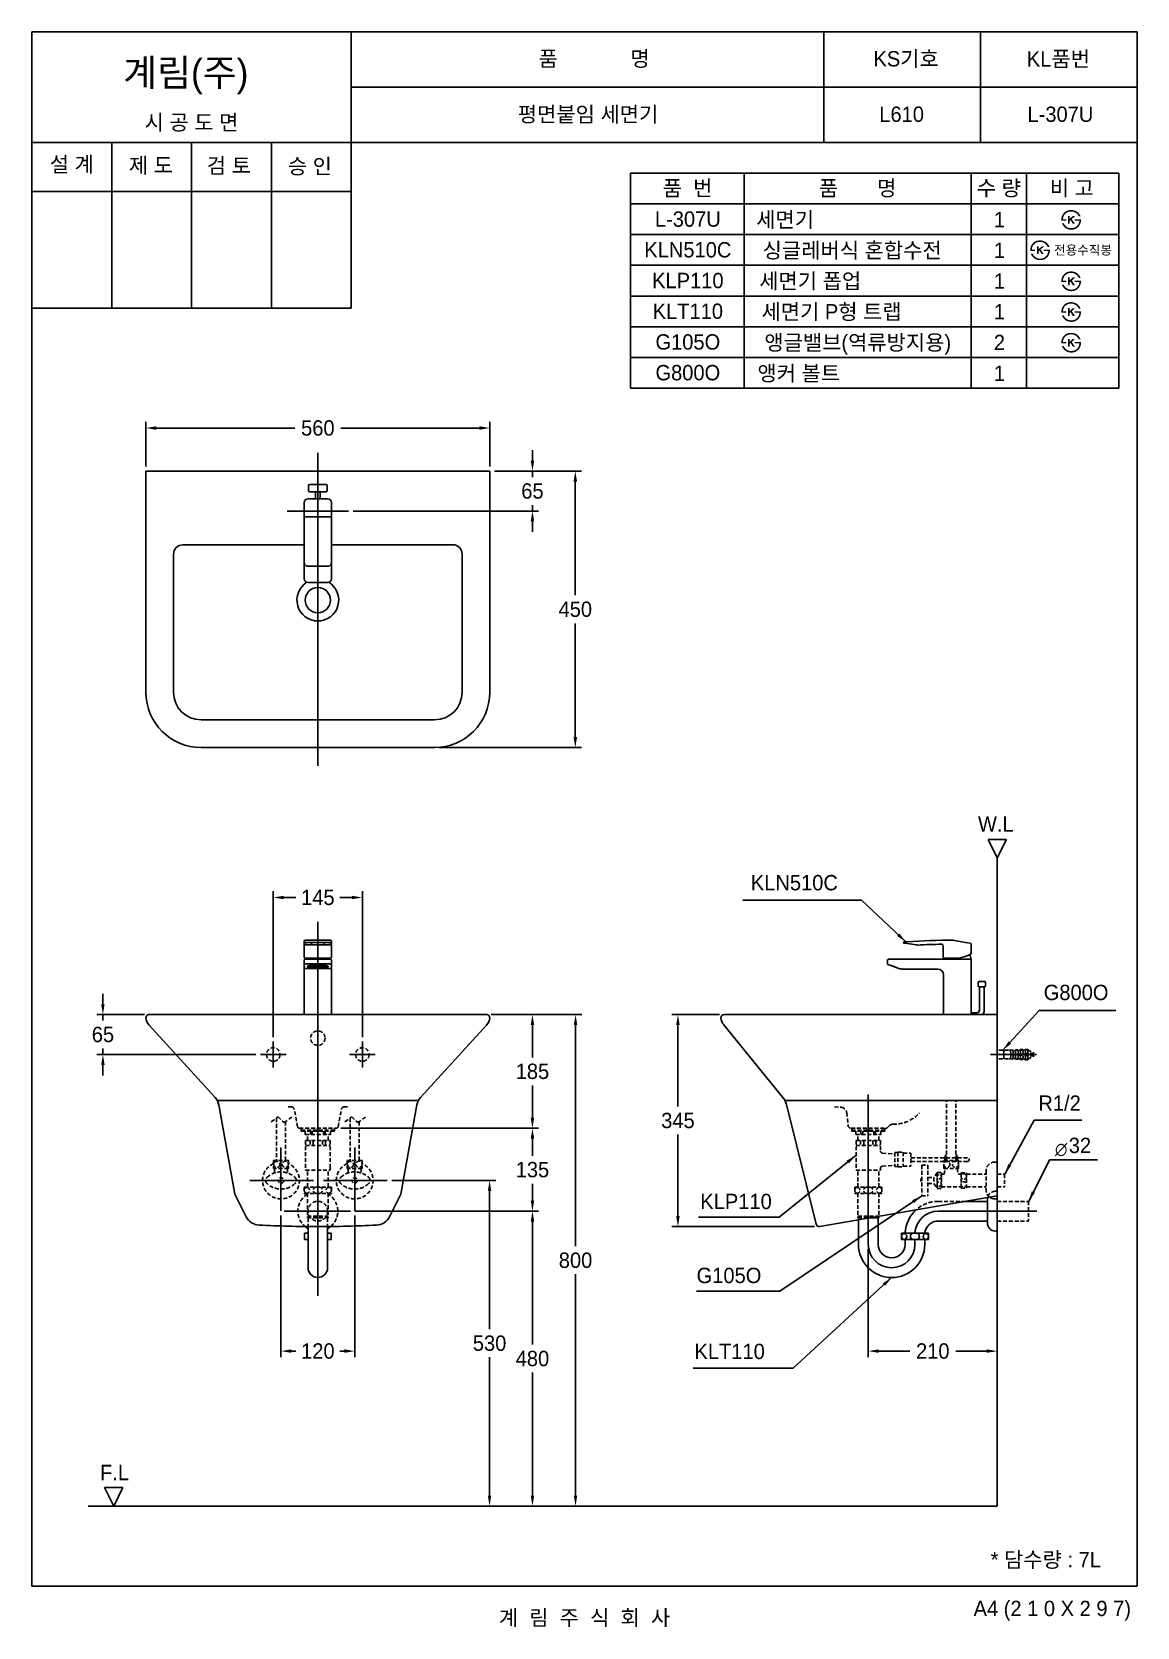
# Model space of a CAD drawing. Header units: millimetres. Extents: x 0 to 1800, y -67 to 2530.
import ezdxf
from ezdxf.enums import TextEntityAlignment as Align
from ezdxf.lldxf.tags import DXFTag

# ---------------------------------------------------------------- set-up
doc = ezdxf.new("R2010")
doc.units = ezdxf.units.MM
doc.linetypes.add('DASHED2', pattern=[9.525, 6.35, -3.175])
doc.layers.get('Defpoints').update_dxf_attribs({"color": 1})
for name, color, linetype in [('TEXT', 7, 'Continuous'), ('내부선 및 부속', 4, 'Continuous'), ('도각라인', 7, 'Continuous'), ('외형선', 3, 'Continuous'), ('점선', 6, 'DASHED2'), ('중심선', 1, 'DASHED'), ('치수선', 7, 'Continuous')]:
    doc.layers.add(name, color=color, linetype=linetype)
doc.styles.add('____', font='')
doc.styles.add('타이틀', font='H2GTRM.TTF', dxfattribs={"height": 25})
doc.styles.get('____').set_extended_font_data('굴림')
tags = doc.linetypes.add('DASHDOT', pattern=[70, 31, -13, 13, -13]).pattern_tags.tags
tags[10:11] = [DXFTag(74, 4), DXFTag(75, 0), DXFTag(340, '0'), DXFTag(46, 0.0), DXFTag(50, 0.0), DXFTag(44, 0.0), DXFTag(45, 0.0)]
tags[8:9] = [DXFTag(74, 4), DXFTag(75, 0), DXFTag(340, '0'), DXFTag(46, 0.0), DXFTag(50, 0.0), DXFTag(44, 0.0), DXFTag(45, 0.0)]
tags[6:7] = [DXFTag(74, 4), DXFTag(75, 0), DXFTag(340, '0'), DXFTag(46, 0.0), DXFTag(50, 0.0), DXFTag(44, 0.0), DXFTag(45, 0.0)]
tags[4:5] = [DXFTag(74, 4), DXFTag(75, 0), DXFTag(340, '0'), DXFTag(46, 0.0), DXFTag(50, 0.0), DXFTag(44, 0.0), DXFTag(45, 0.0)]
tags = doc.linetypes.add('DASHED', pattern=[25.72, 12.86, -12.86]).pattern_tags.tags
tags[6:7] = [DXFTag(74, 4), DXFTag(75, 0), DXFTag(340, '0'), DXFTag(46, 0.0), DXFTag(50, 0.0), DXFTag(44, 0.0), DXFTag(45, 0.0)]
tags[4:5] = [DXFTag(74, 4), DXFTag(75, 0), DXFTag(340, '0'), DXFTag(46, 0.0), DXFTag(50, 0.0), DXFTag(44, 0.0), DXFTag(45, 0.0)]
doc.dimstyles.new('MSADIM', dxfattribs={"dimtxt": 33, "dimasz": 17, "dimexe": 10, "dimexo": 7.5, "dimgap": 10, "dimtad": 0, "dimtih": 1, "dimtoh": 1, "dimdec": 0, "dimzin": 1, "dimdsep": 46, "dimtxsty": '____', "dimcen": 11.25, "dimadec": 0, "dimazin": 0, "dimtfac": 1, "dimtdec": 0, "dimtix": 1, "dimtmove": 0, "dimatfit": 3, "dimfxl": 0, "dimtolj": 1, "dimtzin": 1, "dimarcsym": 0})

msp = doc.modelspace()

# ---------------------------------------------------------------- texts
at = {"layer": 'TEXT', "style": '타이틀'}
for s, height, p in [('품             명', 25, (915.7, 2486.4)), ('KS기호', 25, (1423.8, 2486.3)), ('KL품번', 25, (1671.8, 2486.1)), ('시 공 도 면', 25, (259.9, 2382.7)), ('평면붙임 세면기', 25, (905.8, 2396)), ('L610', 25, (1416.5, 2396)), ('L-307U', 25, (1675.1, 2396)), ('설 계', 25, (65, 2314.6)), ('제 도', 25, (193.8, 2312.9)), ('검 토', 25, (320.8, 2312.3)), ('승 인', 25, (452.7, 2311.4)), ('품  번', 25, (1067.9, 2275.7)), ('품       명', 25, (1344.8, 2275.7)), ('수 량', 25, (1574.8, 2275.7)), ('비 고', 25, (1693.6, 2275.7)), ('L-307U', 25, (1068.3, 2225.3)), ('세면기', 25, (1226.7, 2224.4)), ('1', 25, (1575.7, 2224.4)), ('KLN510C', 25, (1068.3, 2175.3)), ('싱글레버식 혼합수전', 25, (1335.9, 2174.4)), ('1', 25, (1575.7, 2174.4)), ('전용수직봉', 15, (1711.9, 2174.9)), ('KLP110', 25, (1068.3, 2125.3)), ('세면기 폽업', 25, (1267.6, 2124.4)), ('1', 25, (1575.7, 2124.4)), ('KLT110', 25, (1068.3, 2075.3)), ('세면기 P형 트랩', 25, (1302.4, 2074.4)), ('1', 25, (1575.7, 2074.4)), ('G105O', 25, (1068.3, 2025.3)), ('앵글밸브(역류방지용)', 25, (1345, 2024.4)), ('2', 25, (1575.7, 2024.4)), ('G800O', 25, (1068.3, 1975.3)), ('앵커 볼트', 25, (1249, 1974.4)), ('1', 25, (1575.7, 1974.4)), ('* 담수량 : 7L', 25, (1651.3, 42.9)), ('계  림  주  식  회  사', 25, (900, -51.7))]:
    msp.add_text(s, height=height, dxfattribs=at).set_placement(p, align=Align.MIDDLE_CENTER)
msp.add_text('계림(주)', height=44, dxfattribs=at).set_placement((148.7, 2441.8))
for s, p in [('W.L', (1569.9, 1240.6)), ('F.L', (134.6, 184.8))]:
    msp.add_text(s, height=25, dxfattribs=at).set_placement(p, align=Align.MIDDLE)
msp.add_text('A4 (2 1 0 X 2 9 7)', height=25, dxfattribs=at).set_placement((1790, -36.5), align=Align.MIDDLE_RIGHT)
at = {"layer": 'TEXT', "char_height": 25, "width": 380.447, "attachment_point": 1, "line_spacing_factor": 0.963855, "style": '타이틀'}
for s, insert in [('\\A1;KLN510C', (1170.9, 1157.5)), ('\\A1;G800O', (1647.9, 978.8)), ('\\A1;R1/2', (1639.2, 798.6)), ('\\A1;KLP110', (1088.6, 638.5)), ('\\A1;G105O', (1082.6, 518.1)), ('\\A1;KLT110', (1079.1, 394.4))]:
    msp.add_mtext(s, dxfattribs=dict(at, insert=insert))
at = {"layer": '치수선'}
for s, height, style, p in [('32', 25, '타이틀', (1688.7, 704.8)), ('∅', 20, '____', (1666.2, 700.9))]:
    msp.add_text(s, height=height, dxfattribs=dict(at, style=style)).set_placement(p)

# ---------------------------------------------------------------- blocks, each defined once
blk = doc.blocks.new('*D1')
at = {"layer": 'Defpoints', "color": 0, "linetype": 'Continuous'}
for p in [(745.7, 1885.1), (185.7, 1815), (745.7, 1815)]:
    blk.add_point(p, dxfattribs=at)
at = {"layer": '치수선', "color": 0, "linetype": 'Continuous', "lineweight": -2}
for p, q in [((185.7, 1822.5), (185.7, 1895.1)), ((202.7, 1885.1), (428.3, 1885.1)), ((728.7, 1885.1), (503.1, 1885.1)), ((745.7, 1822.5), (745.7, 1895.1))]:
    blk.add_line(p, q, dxfattribs=at)
at = {"layer": '치수선', "color": 0, "linetype": 'Continuous'}
for points in [[(202.7, 1888), (202.7, 1882.3), (185.7, 1885.1)], [(728.7, 1888), (728.7, 1882.3), (745.7, 1885.1)]]:
    blk.add_solid(points, dxfattribs=at)
at = {"layer": '치수선', "color": 0, "linetype": 'Continuous', "insert": (465.7, 1885.1), "char_height": 25, "attachment_point": 5, "style": '____'}
blk.add_mtext('\\A1;560', dxfattribs=at)
blk = doc.blocks.new('*D2')
at = {"layer": 'Defpoints', "color": 0, "linetype": 'Continuous'}
for p in [(745.7, 1815), (815.2, 1815), (515.7, 1750)]:
    blk.add_point(p, dxfattribs=at)
at = {"layer": '치수선', "color": 0, "linetype": 'Continuous', "lineweight": -2}
for p, q in [((815.2, 1832), (815.2, 1849)), ((753.2, 1815), (825.2, 1815)), ((815.2, 1815), (815.2, 1805.3)), ((523.2, 1750), (825.2, 1750)), ((815.2, 1750), (815.2, 1759.7)), ((815.2, 1733), (815.2, 1716))]:
    blk.add_line(p, q, dxfattribs=at)
at = {"layer": '치수선', "color": 0, "linetype": 'Continuous'}
for points in [[(812.4, 1832), (818.1, 1832), (815.2, 1815)], [(812.4, 1733), (818.1, 1733), (815.2, 1750)]]:
    blk.add_solid(points, dxfattribs=at)
at = {"layer": '치수선', "color": 0, "linetype": 'Continuous', "insert": (815.2, 1782.5), "char_height": 25, "attachment_point": 5, "style": '____'}
blk.add_mtext('\\A1;65', dxfattribs=at)
blk = doc.blocks.new('*D3')
at = {"layer": 'Defpoints', "color": 0, "linetype": 'Continuous'}
for p in [(745.7, 1815), (655.7, 1365), (885, 1365)]:
    blk.add_point(p, dxfattribs=at)
at = {"layer": '치수선', "color": 0, "linetype": 'Continuous', "lineweight": -2}
for p, q in [((753.2, 1815), (895, 1815)), ((885, 1798), (885, 1612.8)), ((885, 1382), (885, 1567.1)), ((663.2, 1365), (895, 1365))]:
    blk.add_line(p, q, dxfattribs=at)
at = {"layer": '치수선', "color": 0, "linetype": 'Continuous'}
for points in [[(882.2, 1798), (887.9, 1798), (885, 1815)], [(882.2, 1382), (887.9, 1382), (885, 1365)]]:
    blk.add_solid(points, dxfattribs=at)
at = {"layer": '치수선', "color": 0, "linetype": 'Continuous', "insert": (885, 1590), "char_height": 25, "attachment_point": 5, "style": '____'}
blk.add_mtext('\\A1;450', dxfattribs=at)
blk = doc.blocks.new('*D4')
at = {"layer": 'Defpoints', "color": 0, "linetype": 'Continuous'}
for p in [(538.2, 1120.9), (393.2, 886.2), (538.2, 886.2)]:
    blk.add_point(p, dxfattribs=at)
at = {"layer": '치수선', "color": 0, "linetype": 'Continuous', "lineweight": -2}
for p, q in [((393.2, 893.7), (393.2, 1130.9)), ((410.2, 1120.9), (429.8, 1120.9)), ((521.2, 1120.9), (501.7, 1120.9)), ((538.2, 893.7), (538.2, 1130.9))]:
    blk.add_line(p, q, dxfattribs=at)
at = {"layer": '치수선', "color": 0, "linetype": 'Continuous'}
for points in [[(410.2, 1123.7), (410.2, 1118), (393.2, 1120.9)], [(521.2, 1123.7), (521.2, 1118), (538.2, 1120.9)]]:
    blk.add_solid(points, dxfattribs=at)
at = {"layer": '치수선', "color": 0, "linetype": 'Continuous', "insert": (465.7, 1120.9), "char_height": 25, "attachment_point": 5, "style": '____'}
blk.add_mtext('\\A1;145', dxfattribs=at)
blk = doc.blocks.new('*D5')
at = {"layer": 'Defpoints', "color": 0, "linetype": 'Continuous'}
for p in [(115.7, 930.2), (190.7, 930.2), (372.2, 865.2)]:
    blk.add_point(p, dxfattribs=at)
at = {"layer": '치수선', "color": 0, "linetype": 'Continuous', "lineweight": -2}
for p, q in [((115.7, 947.2), (115.7, 964.2)), ((183.2, 930.2), (105.7, 930.2)), ((115.7, 930.2), (115.7, 920.5)), ((364.7, 865.2), (105.7, 865.2)), ((115.7, 865.2), (115.7, 874.9)), ((115.7, 848.2), (115.7, 831.2))]:
    blk.add_line(p, q, dxfattribs=at)
at = {"layer": '치수선', "color": 0, "linetype": 'Continuous'}
for points in [[(112.8, 947.2), (118.5, 947.2), (115.7, 930.2)], [(112.8, 848.2), (118.5, 848.2), (115.7, 865.2)]]:
    blk.add_solid(points, dxfattribs=at)
at = {"layer": '치수선', "color": 0, "linetype": 'Continuous', "insert": (115.7, 897.7), "char_height": 25, "attachment_point": 5, "style": '____'}
blk.add_mtext('\\A1;65', dxfattribs=at)
blk = doc.blocks.new('*D6')
at = {"layer": 'Defpoints', "color": 0, "linetype": 'Continuous'}
for p in [(740.7, 930.2), (495.7, 745.2), (815.2, 745.2)]:
    blk.add_point(p, dxfattribs=at)
at = {"layer": '치수선', "color": 0, "linetype": 'Continuous', "lineweight": -2}
for p, q in [((748.2, 930.2), (825.2, 930.2)), ((815.2, 913.2), (815.2, 860.5)), ((815.2, 762.2), (815.2, 814.8)), ((503.2, 745.2), (825.2, 745.2))]:
    blk.add_line(p, q, dxfattribs=at)
at = {"layer": '치수선', "color": 0, "linetype": 'Continuous'}
for points in [[(812.4, 913.2), (818.1, 913.2), (815.2, 930.2)], [(812.4, 762.2), (818.1, 762.2), (815.2, 745.2)]]:
    blk.add_solid(points, dxfattribs=at)
at = {"layer": '치수선', "color": 0, "linetype": 'Continuous', "insert": (815.2, 837.7), "char_height": 25, "attachment_point": 5, "style": '____'}
blk.add_mtext('\\A1;185', dxfattribs=at)
blk = doc.blocks.new('*D7')
at = {"layer": 'Defpoints', "color": 0, "linetype": 'Continuous'}
for p in [(495.7, 745.2), (518.7, 610.2), (815.2, 610.2)]:
    blk.add_point(p, dxfattribs=at)
at = {"layer": '치수선', "color": 0, "linetype": 'Continuous', "lineweight": -2}
for p, q in [((503.2, 745.2), (825.2, 745.2)), ((815.2, 728.2), (815.2, 700.5)), ((815.2, 627.2), (815.2, 654.8)), ((526.2, 610.2), (825.2, 610.2))]:
    blk.add_line(p, q, dxfattribs=at)
at = {"layer": '치수선', "color": 0, "linetype": 'Continuous'}
for points in [[(812.4, 728.2), (818.1, 728.2), (815.2, 745.2)], [(812.4, 627.2), (818.1, 627.2), (815.2, 610.2)]]:
    blk.add_solid(points, dxfattribs=at)
at = {"layer": '치수선', "color": 0, "linetype": 'Continuous', "insert": (815.2, 677.7), "char_height": 25, "attachment_point": 5, "style": '____'}
blk.add_mtext('\\A1;135', dxfattribs=at)
blk = doc.blocks.new('*D8')
at = {"layer": 'Defpoints', "color": 0, "linetype": 'Continuous'}
for p in [(518.7, 610.2), (806.9, 130.2), (815.2, 130.2)]:
    blk.add_point(p, dxfattribs=at)
at = {"layer": '치수선', "color": 0, "linetype": 'Continuous', "lineweight": -2}
for p, q in [((526.2, 610.2), (825.2, 610.2)), ((815.2, 593.2), (815.2, 393)), ((815.2, 147.2), (815.2, 347.4)), ((814.4, 130.2), (825.2, 130.2))]:
    blk.add_line(p, q, dxfattribs=at)
at = {"layer": '치수선', "color": 0, "linetype": 'Continuous'}
for points in [[(812.4, 593.2), (818.1, 593.2), (815.2, 610.2)], [(812.4, 147.2), (818.1, 147.2), (815.2, 130.2)]]:
    blk.add_solid(points, dxfattribs=at)
at = {"layer": '치수선', "color": 0, "linetype": 'Continuous', "insert": (815.2, 370.2), "char_height": 25, "attachment_point": 5, "style": '____'}
blk.add_mtext('\\A1;480', dxfattribs=at)
blk = doc.blocks.new('*D9')
at = {"layer": 'Defpoints', "color": 0, "linetype": 'Continuous'}
for p in [(740.7, 930.2), (885.4, 130.2), (891.5, 130.2)]:
    blk.add_point(p, dxfattribs=at)
at = {"layer": '치수선', "color": 0, "linetype": 'Continuous', "lineweight": -2}
for p, q in [((748.2, 930.2), (895.4, 930.2)), ((885.4, 913.2), (885.4, 553)), ((885.4, 147.2), (885.4, 507.4)), ((884, 130.2), (875.4, 130.2))]:
    blk.add_line(p, q, dxfattribs=at)
at = {"layer": '치수선', "color": 0, "linetype": 'Continuous'}
for points in [[(882.6, 913.2), (888.2, 913.2), (885.4, 930.2)], [(882.6, 147.2), (888.2, 147.2), (885.4, 130.2)]]:
    blk.add_solid(points, dxfattribs=at)
at = {"layer": '치수선', "color": 0, "linetype": 'Continuous', "insert": (885.4, 530.2), "char_height": 25, "attachment_point": 5, "style": '____'}
blk.add_mtext('\\A1;800', dxfattribs=at)
blk = doc.blocks.new('*D10')
at = {"layer": 'Defpoints', "color": 0, "linetype": 'Continuous'}
for p in [(578.5, 660.2), (741, 130.2), (745.4, 130.2)]:
    blk.add_point(p, dxfattribs=at)
at = {"layer": '치수선', "color": 0, "linetype": 'Continuous', "lineweight": -2}
for p, q in [((586, 660.2), (755.4, 660.2)), ((745.4, 643.2), (745.4, 418)), ((745.4, 147.2), (745.4, 372.4)), ((748.5, 130.2), (755.4, 130.2))]:
    blk.add_line(p, q, dxfattribs=at)
at = {"layer": '치수선', "color": 0, "linetype": 'Continuous'}
for points in [[(742.6, 643.2), (748.2, 643.2), (745.4, 660.2)], [(742.6, 147.2), (748.2, 147.2), (745.4, 130.2)]]:
    blk.add_solid(points, dxfattribs=at)
at = {"layer": '치수선', "color": 0, "linetype": 'Continuous', "insert": (745.4, 395.2), "char_height": 25, "attachment_point": 5, "style": '____'}
blk.add_mtext('\\A1;530', dxfattribs=at)
blk = doc.blocks.new('*D11')
at = {"layer": 'Defpoints', "color": 0, "linetype": 'Continuous'}
for p in [(1127.2, 930.2), (1052.2, 585.2), (1282.2, 585.2)]:
    blk.add_point(p, dxfattribs=at)
at = {"layer": '치수선', "color": 0, "linetype": 'Continuous', "lineweight": -2}
for p, q in [((1119.7, 930.2), (1042.2, 930.2)), ((1052.2, 913.2), (1052.2, 780.5)), ((1052.2, 602.2), (1052.2, 734.9)), ((1274.7, 585.2), (1042.2, 585.2))]:
    blk.add_line(p, q, dxfattribs=at)
at = {"layer": '치수선', "color": 0, "linetype": 'Continuous'}
for points in [[(1049.3, 913.2), (1055, 913.2), (1052.2, 930.2)], [(1049.3, 602.2), (1055, 602.2), (1052.2, 585.2)]]:
    blk.add_solid(points, dxfattribs=at)
at = {"layer": '치수선', "color": 0, "linetype": 'Continuous', "insert": (1052.2, 757.7), "char_height": 25, "attachment_point": 5, "style": '____'}
blk.add_mtext('\\A1;345', dxfattribs=at)
blk = doc.blocks.new('*D12')
at = {"layer": 'Defpoints', "color": 0, "linetype": 'Continuous'}
for p in [(405.7, 610.6), (525.7, 610.6), (405.7, 382.4)]:
    blk.add_point(p, dxfattribs=at)
at = {"layer": '치수선', "color": 0, "linetype": 'Continuous', "lineweight": -2}
for p, q in [((405.7, 603.1), (405.7, 372.4)), ((525.7, 603.1), (525.7, 372.4)), ((422.7, 382.4), (429.8, 382.4)), ((508.7, 382.4), (501.6, 382.4))]:
    blk.add_line(p, q, dxfattribs=at)
at = {"layer": '치수선', "color": 0, "linetype": 'Continuous'}
for points in [[(422.7, 385.3), (422.7, 379.6), (405.7, 382.4)], [(508.7, 385.3), (508.7, 379.6), (525.7, 382.4)]]:
    blk.add_solid(points, dxfattribs=at)
at = {"layer": '치수선', "color": 0, "linetype": 'Continuous', "insert": (465.7, 382.4), "char_height": 25, "attachment_point": 5, "style": '____'}
blk.add_mtext('\\A1;120', dxfattribs=at)
blk = doc.blocks.new('*D13')
at = {"layer": 'Defpoints', "color": 0, "linetype": 'Continuous'}
for p in [(1362.2, 556.2), (1572.2, 394.8), (1572.2, 382.4)]:
    blk.add_point(p, dxfattribs=at)
at = {"layer": '치수선', "color": 0, "linetype": 'Continuous', "lineweight": -2}
for p, q in [((1362.2, 548.7), (1362.2, 372.4)), ((1379.2, 382.4), (1429.9, 382.4)), ((1555.2, 382.4), (1504.5, 382.4)), ((1572.2, 387.3), (1572.2, 372.4))]:
    blk.add_line(p, q, dxfattribs=at)
at = {"layer": '치수선', "color": 0, "linetype": 'Continuous'}
for points in [[(1379.2, 385.3), (1379.2, 379.6), (1362.2, 382.4)], [(1555.2, 385.3), (1555.2, 379.6), (1572.2, 382.4)]]:
    blk.add_solid(points, dxfattribs=at)
at = {"layer": '치수선', "color": 0, "linetype": 'Continuous', "insert": (1467.2, 382.4), "char_height": 25, "attachment_point": 5, "style": '____'}
blk.add_mtext('\\A1;210', dxfattribs=at)

# ---------------------------------------------------------------- dimensions: what is measured, and where the dimension line sits
at = {"layer": '치수선', "linetype": 'Continuous'}
for base, p1, p2, picture, middle in [((745.7, 1885.1), (185.7, 1815), (745.7, 1815), '*D1', (465.7, 1885.1)), ((1572.2, 382.4), (1362.2, 556.2), (1572.2, 394.8), '*D13', (1467.2, 382.4))]:
    dim = msp.add_linear_dim(base=base, p1=p1, p2=p2, dimstyle='MSADIM', override={"dimtxt": 25}, dxfattribs=at)
    dim.commit()
    dim.dimension.update_dxf_attribs({"geometry": picture, "text_midpoint": middle})
for base, p1, p2, picture, middle in [((815.2, 1815), (515.7, 1750), (745.7, 1815), '*D2', (815.2, 1782.5)), ((885, 1365), (745.7, 1815), (655.7, 1365), '*D3', (885, 1590)), ((885.4, 130.2), (740.7, 930.2), (891.5, 130.2), '*D9', (885.4, 530.2)), ((1052.2, 585.2), (1127.2, 930.2), (1282.2, 585.2), '*D11', (1052.2, 757.7)), ((745.4, 130.2), (578.5, 660.2), (741, 130.2), '*D10', (745.4, 395.2))]:
    dim = msp.add_linear_dim(base=base, p1=p1, p2=p2, angle=90, dimstyle='MSADIM', override={"dimtxt": 25}, dxfattribs=at)
    dim.commit()
    dim.dimension.update_dxf_attribs({"geometry": picture, "text_midpoint": middle, "dimtype": 160})
for base, p1, p2, picture, middle in [((538.2, 1120.9), (393.2, 886.2), (538.2, 886.2), '*D4', (465.7, 1120.9)), ((405.7, 382.4), (525.7, 610.6), (405.7, 610.6), '*D12', (465.7, 382.4))]:
    dim = msp.add_linear_dim(base=base, p1=p1, p2=p2, dimstyle='MSADIM', override={"dimtxt": 25}, dxfattribs=at)
    dim.commit()
    dim.dimension.update_dxf_attribs({"geometry": picture, "text_midpoint": middle, "dimtype": 160})
for base, p1, p2, picture, middle in [((115.7, 930.2), (372.2, 865.2), (190.7, 930.2), '*D5', (115.7, 897.7)), ((815.2, 745.2), (740.7, 930.2), (495.7, 745.2), '*D6', (815.2, 837.7)), ((815.2, 610.2), (495.7, 745.2), (518.7, 610.2), '*D7', (815.2, 677.7)), ((815.2, 130.2), (518.7, 610.2), (806.9, 130.2), '*D8', (815.2, 370.2))]:
    dim = msp.add_linear_dim(base=base, p1=p1, p2=p2, angle=90, dimstyle='MSADIM', override={"dimtxt": 25}, dxfattribs=at)
    dim.commit()
    dim.dimension.update_dxf_attribs({"geometry": picture, "text_midpoint": middle})

# ---------------------------------------------------------------- hatches: boundary and pattern name
at = {"layer": 'TEXT'}
for points in [[(1676.6, 2222.8), (1676.6, 2223.2), (1676.6, 2223.6), (1676.5, 2224), (1676.6, 2224.4), (1676.6, 2224.8), (1676.6, 2225.2), (1676.6, 2225.6), (1676.7, 2226), (1676.7, 2226.4), (1676.8, 2226.8), (1676.8, 2227.2), (1676.9, 2227.6), (1677, 2228), (1677.1, 2228.4), (1677.2, 2228.8), (1677.3, 2229.1), (1677.4, 2229.5), (1677.5, 2229.9), (1677.7, 2230.3), (1677.8, 2230.6), (1678, 2231), (1678.1, 2231.4), (1678.3, 2231.7), (1678.5, 2232.1), (1678.7, 2232.4), (1678.9, 2232.7), (1679.1, 2233.1), (1679.3, 2233.4), (1679.5, 2233.7), (1679.7, 2234), (1680, 2234.3), (1680.5, 2234.9), (1680.8, 2235.2), (1681, 2235.5), (1681.3, 2235.8), (1681.6, 2236.1), (1681.9, 2236.4), (1682.2, 2236.6), (1682.5, 2236.9), (1682.8, 2237.1), (1683.2, 2237.4), (1683.5, 2237.6), (1683.8, 2237.8), (1684.2, 2238), (1684.5, 2238.2), (1684.9, 2238.4), (1685.2, 2238.6), (1685.7, 2238.7), (1686.1, 2238.9), (1686.5, 2239.1), (1686.9, 2239.2), (1687.3, 2239.4), (1687.8, 2239.5), (1688.2, 2239.6), (1688.6, 2239.7), (1689.1, 2239.8), (1689.5, 2239.9), (1690, 2239.9), (1690.5, 2240), (1691, 2240), (1691.4, 2240.1), (1691.9, 2240.1), (1692.4, 2240.1), (1693.2, 2240.1), (1693.6, 2240.1), (1693.9, 2240), (1694.3, 2240), (1694.7, 2240), (1695, 2239.9), (1695.4, 2239.9), (1695.7, 2239.8), (1696.1, 2239.7), (1696.4, 2239.7), (1696.8, 2239.6), (1697.1, 2239.5), (1697.4, 2239.4), (1697.8, 2239.3), (1698.1, 2239.2), (1698.4, 2239.1), (1698.7, 2239), (1699, 2238.9), (1699.4, 2238.7), (1699.7, 2238.6), (1700, 2238.5), (1700.3, 2238.3), (1700.6, 2238.2), (1700.8, 2238), (1701.1, 2237.8), (1701.4, 2237.7), (1701.7, 2237.5), (1702, 2237.3), (1702.2, 2237.1), (1702.5, 2236.9), (1702.8, 2236.7), (1703.2, 2236.4), (1703.6, 2236), (1704, 2235.6), (1704.4, 2235.2), (1704.8, 2234.8), (1705.1, 2234.4), (1705.5, 2234), (1705.8, 2233.6), (1706.1, 2233.1), (1706.4, 2232.6), (1706.7, 2232.2), (1707, 2231.7), (1707.3, 2231.1), (1707.5, 2230.6), (1707.8, 2230.1), (1708, 2229.5), (1708, 2229.5), (1704.9, 2229.5), (1704.9, 2229.5), (1704.8, 2229.7), (1704.8, 2229.9), (1704.7, 2230.1), (1704.6, 2230.2), (1704.6, 2230.4), (1704.5, 2230.6), (1704.4, 2230.7), (1704.3, 2230.9), (1704.2, 2231.1), (1704.1, 2231.2), (1704, 2231.4), (1703.9, 2231.6), (1703.8, 2231.7), (1703.7, 2231.9), (1703.6, 2232.1), (1703.5, 2232.2), (1703.3, 2232.4), (1703.2, 2232.6), (1702.9, 2232.9), (1702.7, 2233.2), (1702.4, 2233.5), (1702.1, 2233.8), (1701.7, 2234.1), (1701.4, 2234.4), (1701, 2234.7), (1700.8, 2234.9), (1700.6, 2235.1), (1700.3, 2235.2), (1700.1, 2235.4), (1699.9, 2235.5), (1699.6, 2235.7), (1699.4, 2235.8), (1699.1, 2236), (1698.9, 2236.1), (1698.6, 2236.2), (1698.4, 2236.4), (1698.1, 2236.5), (1697.9, 2236.6), (1697.6, 2236.7), (1697.4, 2236.8), (1697.1, 2236.9), (1696.8, 2237), (1696.6, 2237), (1696.3, 2237.1), (1696.1, 2237.2), (1695.8, 2237.3), (1695.5, 2237.3), (1695.2, 2237.4), (1695, 2237.4), (1694.7, 2237.5), (1694.4, 2237.5), (1694.1, 2237.5), (1693.8, 2237.6), (1693.6, 2237.6), (1693.3, 2237.6), (1693, 2237.6), (1692.7, 2237.6), (1692.3, 2237.6), (1692, 2237.6), (1691.7, 2237.6), (1691.3, 2237.5), (1691, 2237.5), (1690.7, 2237.5), (1690.3, 2237.4), (1690, 2237.4), (1689.7, 2237.3), (1689.4, 2237.3), (1689.1, 2237.2), (1688.8, 2237.1), (1688.5, 2237), (1688.2, 2237), (1687.9, 2236.9), (1687.6, 2236.8), (1687.3, 2236.7), (1687, 2236.5), (1686.7, 2236.4), (1686.5, 2236.3), (1686.2, 2236.2), (1685.9, 2236), (1685.6, 2235.9), (1685.4, 2235.7), (1685.1, 2235.6), (1684.9, 2235.4), (1684.6, 2235.2), (1684.4, 2235), (1684.1, 2234.9), (1683.9, 2234.7), (1683.7, 2234.5), (1683.4, 2234.3), (1683.2, 2234), (1683, 2233.8), (1682.7, 2233.6), (1682.5, 2233.4), (1682.3, 2233.1), (1682.1, 2232.9), (1681.9, 2232.6), (1681.7, 2232.4), (1681.6, 2232.1), (1681.4, 2231.9), (1681.2, 2231.6), (1681.1, 2231.4), (1680.9, 2231.1), (1680.8, 2230.8), (1680.6, 2230.5), (1680.5, 2230.3), (1680.4, 2230), (1680.3, 2229.7), (1680.2, 2229.4), (1680, 2229.1), (1680, 2228.8), (1679.9, 2228.5), (1679.8, 2228.2), (1679.7, 2227.8), (1679.6, 2227.5), (1679.6, 2227.2), (1679.5, 2226.9), (1679.5, 2226.5), (1679.4, 2226.2), (1679.4, 2225.8), (1679.4, 2225.5), (1679.3, 2225.1), (1679.3, 2225.1), (1684.5, 2225.1), (1684.5, 2225.1), (1684.5, 2225.1), (1684.5, 2222.8), (1684.5, 2222.8), (1684.5, 2222.8), (1676.6, 2222.8)], [(1708.7, 2225.1), (1708.8, 2224.7), (1708.7, 2224.3), (1708.7, 2223.8), (1708.7, 2223.4), (1708.7, 2223), (1708.6, 2222.5), (1708.6, 2222.1), (1708.5, 2221.7), (1708.5, 2221.3), (1708.4, 2220.9), (1708.3, 2220.4), (1708.2, 2220), (1708.1, 2219.6), (1708, 2219.2), (1707.8, 2218.8), (1707.7, 2218.4), (1707.6, 2218), (1707.4, 2217.6), (1707.3, 2217.3), (1707.1, 2216.9), (1706.9, 2216.5), (1706.7, 2216.2), (1706.6, 2215.8), (1706.4, 2215.5), (1706.2, 2215.1), (1705.9, 2214.8), (1705.7, 2214.5), (1705.5, 2214.2), (1705.3, 2213.8), (1705, 2213.5), (1704.8, 2213.2), (1704.5, 2212.9), (1704.2, 2212.6), (1704, 2212.4), (1703.7, 2212.1), (1703.4, 2211.8), (1703.1, 2211.6), (1702.8, 2211.3), (1702.5, 2211.1), (1702.2, 2210.8), (1701.9, 2210.6), (1701.6, 2210.4), (1701.2, 2210.2), (1700.9, 2210), (1700.6, 2209.8), (1700.2, 2209.6), (1699.9, 2209.4), (1699.5, 2209.3), (1699.2, 2209.1), (1698.8, 2209), (1698.4, 2208.8), (1698, 2208.7), (1697.7, 2208.6), (1697.3, 2208.5), (1696.9, 2208.4), (1696.5, 2208.3), (1696.1, 2208.2), (1695.7, 2208.1), (1695.3, 2208.1), (1694.9, 2208), (1694.5, 2208), (1694.1, 2208), (1693.7, 2207.9), (1693.3, 2207.9), (1692.6, 2207.9), (1692, 2208), (1691.3, 2208), (1690.7, 2208.1), (1690.1, 2208.2), (1689.8, 2208.2), (1689.5, 2208.3), (1689.2, 2208.3), (1688.9, 2208.4), (1688.6, 2208.5), (1688.3, 2208.6), (1688, 2208.6), (1687.7, 2208.7), (1687.4, 2208.8), (1687.1, 2208.9), (1686.8, 2209), (1686.6, 2209.1), (1686.3, 2209.2), (1686, 2209.4), (1685.7, 2209.5), (1685.5, 2209.6), (1685.2, 2209.7), (1684.9, 2209.9), (1684.7, 2210), (1684.4, 2210.2), (1684.1, 2210.3), (1683.6, 2210.7), (1683.4, 2210.8), (1683.1, 2211), (1682.8, 2211.2), (1682.6, 2211.4), (1682.4, 2211.6), (1682.1, 2211.8), (1681.9, 2212), (1681.6, 2212.2), (1681.4, 2212.5), (1681.2, 2212.7), (1681, 2212.9), (1680.8, 2213.1), (1680.5, 2213.4), (1680.3, 2213.6), (1680.1, 2213.9), (1679.9, 2214.1), (1679.7, 2214.4), (1679.6, 2214.6), (1679.4, 2214.9), (1679.2, 2215.2), (1679, 2215.5), (1678.8, 2215.7), (1678.7, 2216), (1678.5, 2216.3), (1678.3, 2216.6), (1678.2, 2216.9), (1678, 2217.2), (1677.8, 2217.8), (1677.5, 2218.5), (1677.5, 2218.5), (1680.4, 2218.5), (1680.4, 2218.5), (1680.7, 2218.1), (1680.9, 2217.6), (1681.1, 2217.2), (1681.4, 2216.9), (1681.6, 2216.5), (1681.9, 2216.1), (1682.1, 2215.8), (1682.4, 2215.4), (1682.7, 2215.1), (1682.9, 2214.8), (1683.2, 2214.5), (1683.5, 2214.2), (1683.8, 2213.9), (1684.1, 2213.6), (1684.4, 2213.3), (1684.7, 2213.1), (1684.9, 2212.9), (1685.2, 2212.7), (1685.4, 2212.6), (1685.6, 2212.4), (1685.9, 2212.3), (1686.1, 2212.1), (1686.3, 2212), (1686.6, 2211.9), (1686.8, 2211.7), (1687.1, 2211.6), (1687.3, 2211.5), (1687.6, 2211.4), (1687.9, 2211.3), (1688.1, 2211.2), (1688.4, 2211.1), (1688.7, 2211), (1688.9, 2211), (1689.2, 2210.9), (1689.5, 2210.8), (1689.8, 2210.8), (1690, 2210.7), (1690.3, 2210.7), (1690.6, 2210.6), (1690.9, 2210.6), (1691.2, 2210.6), (1691.5, 2210.5), (1691.8, 2210.5), (1692.1, 2210.5), (1692.4, 2210.5), (1692.7, 2210.5), (1693, 2210.5), (1693.9, 2210.5), (1694.1, 2210.6), (1694.4, 2210.6), (1694.7, 2210.6), (1694.9, 2210.6), (1695.2, 2210.7), (1695.5, 2210.7), (1695.7, 2210.8), (1696, 2210.8), (1696.3, 2210.9), (1696.5, 2210.9), (1696.8, 2211), (1697, 2211.1), (1697.3, 2211.2), (1697.5, 2211.2), (1697.8, 2211.3), (1698, 2211.4), (1698.3, 2211.5), (1698.5, 2211.6), (1698.8, 2211.8), (1699, 2211.9), (1699.2, 2212), (1699.5, 2212.1), (1699.7, 2212.3), (1699.9, 2212.4), (1700.2, 2212.6), (1700.4, 2212.7), (1700.6, 2212.9), (1700.9, 2213), (1701.1, 2213.2), (1701.3, 2213.4), (1701.6, 2213.6), (1701.8, 2213.8), (1702, 2214), (1702.3, 2214.3), (1702.5, 2214.5), (1702.7, 2214.8), (1702.9, 2215), (1703.2, 2215.3), (1703.3, 2215.5), (1703.5, 2215.8), (1703.7, 2216), (1703.9, 2216.3), (1704.1, 2216.6), (1704.2, 2216.9), (1704.4, 2217.2), (1704.5, 2217.4), (1704.7, 2217.7), (1704.8, 2218), (1704.9, 2218.3), (1705.1, 2218.7), (1705.2, 2219), (1705.3, 2219.3), (1705.4, 2219.6), (1705.5, 2220), (1705.6, 2220.3), (1705.6, 2220.6), (1705.7, 2221), (1705.8, 2221.3), (1705.8, 2221.7), (1705.9, 2222.1), (1705.9, 2222.4), (1705.9, 2222.8), (1705.9, 2222.8), (1698.5, 2222.8), (1698.5, 2222.8), (1698.5, 2222.8), (1698.5, 2225.1), (1698.5, 2225.1), (1698.5, 2225.1), (1708.7, 2225.1)], [(1690.3, 2225.8), (1695.1, 2230.2), (1699, 2230.2), (1693.6, 2225.2), (1698.7, 2217.7), (1695.3, 2217.7), (1691.7, 2223.4), (1690.3, 2222.2), (1690.3, 2217.7), (1687.4, 2217.7), (1687.4, 2230.3), (1690.3, 2230.3)], [(1625.9, 2173.3), (1625.9, 2173.7), (1625.9, 2174.1), (1625.9, 2174.5), (1625.9, 2174.9), (1625.9, 2175.3), (1625.9, 2175.7), (1625.9, 2176.1), (1626, 2176.5), (1626, 2176.9), (1626.1, 2177.3), (1626.2, 2177.7), (1626.2, 2178.1), (1626.3, 2178.5), (1626.4, 2178.9), (1626.5, 2179.3), (1626.6, 2179.6), (1626.7, 2180), (1626.9, 2180.4), (1627, 2180.8), (1627.1, 2181.1), (1627.3, 2181.5), (1627.5, 2181.9), (1627.6, 2182.2), (1627.8, 2182.6), (1628, 2182.9), (1628.2, 2183.2), (1628.4, 2183.6), (1628.6, 2183.9), (1628.8, 2184.2), (1629.1, 2184.5), (1629.3, 2184.8), (1629.8, 2185.4), (1630.1, 2185.7), (1630.3, 2186), (1630.6, 2186.3), (1630.9, 2186.6), (1631.2, 2186.9), (1631.5, 2187.1), (1631.8, 2187.4), (1632.1, 2187.6), (1632.5, 2187.9), (1632.8, 2188.1), (1633.1, 2188.3), (1633.5, 2188.5), (1633.8, 2188.7), (1634.2, 2188.9), (1634.6, 2189.1), (1635, 2189.2), (1635.4, 2189.4), (1635.8, 2189.6), (1636.2, 2189.7), (1636.6, 2189.9), (1637.1, 2190), (1637.5, 2190.1), (1638, 2190.2), (1638.4, 2190.3), (1638.9, 2190.4), (1639.3, 2190.4), (1639.8, 2190.5), (1640.3, 2190.5), (1640.8, 2190.6), (1641.2, 2190.6), (1641.7, 2190.6), (1642.5, 2190.6), (1642.9, 2190.6), (1643.2, 2190.5), (1643.6, 2190.5), (1644, 2190.5), (1644.3, 2190.4), (1644.7, 2190.4), (1645, 2190.3), (1645.4, 2190.2), (1645.7, 2190.2), (1646.1, 2190.1), (1646.4, 2190), (1646.7, 2189.9), (1647.1, 2189.8), (1647.4, 2189.7), (1647.7, 2189.6), (1648, 2189.5), (1648.4, 2189.4), (1648.7, 2189.2), (1649, 2189.1), (1649.3, 2189), (1649.6, 2188.8), (1649.9, 2188.7), (1650.2, 2188.5), (1650.4, 2188.3), (1650.7, 2188.2), (1651, 2188), (1651.3, 2187.8), (1651.6, 2187.6), (1651.8, 2187.4), (1652.1, 2187.2), (1652.5, 2186.9), (1652.9, 2186.5), (1653.3, 2186.1), (1653.7, 2185.7), (1654.1, 2185.3), (1654.4, 2184.9), (1654.8, 2184.5), (1655.1, 2184.1), (1655.4, 2183.6), (1655.7, 2183.1), (1656, 2182.6), (1656.3, 2182.2), (1656.6, 2181.6), (1656.8, 2181.1), (1657.1, 2180.6), (1657.3, 2180), (1657.3, 2180), (1654.2, 2180), (1654.2, 2180), (1654.1, 2180.2), (1654.1, 2180.4), (1654, 2180.6), (1653.9, 2180.7), (1653.9, 2180.9), (1653.8, 2181.1), (1653.7, 2181.2), (1653.6, 2181.4), (1653.5, 2181.6), (1653.4, 2181.7), (1653.3, 2181.9), (1653.2, 2182.1), (1653.1, 2182.2), (1653, 2182.4), (1652.9, 2182.6), (1652.8, 2182.7), (1652.7, 2182.9), (1652.5, 2183.1), (1652.3, 2183.4), (1652, 2183.7), (1651.7, 2184), (1651.4, 2184.3), (1651, 2184.6), (1650.7, 2184.9), (1650.3, 2185.2), (1650.1, 2185.4), (1649.9, 2185.6), (1649.6, 2185.7), (1649.4, 2185.9), (1649.2, 2186), (1648.9, 2186.2), (1648.7, 2186.3), (1648.4, 2186.5), (1648.2, 2186.6), (1648, 2186.7), (1647.7, 2186.9), (1647.4, 2187), (1647.2, 2187.1), (1646.9, 2187.2), (1646.7, 2187.3), (1646.4, 2187.4), (1646.2, 2187.5), (1645.9, 2187.5), (1645.6, 2187.6), (1645.4, 2187.7), (1645.1, 2187.8), (1644.8, 2187.8), (1644.6, 2187.9), (1644.3, 2187.9), (1644, 2188), (1643.7, 2188), (1643.4, 2188), (1643.2, 2188.1), (1642.9, 2188.1), (1642.6, 2188.1), (1642.3, 2188.1), (1642, 2188.1), (1641.7, 2188.1), (1641.3, 2188.1), (1641, 2188.1), (1640.6, 2188), (1640.3, 2188), (1640, 2188), (1639.7, 2187.9), (1639.3, 2187.9), (1639, 2187.8), (1638.7, 2187.8), (1638.4, 2187.7), (1638.1, 2187.6), (1637.8, 2187.5), (1637.5, 2187.5), (1637.2, 2187.4), (1636.9, 2187.3), (1636.6, 2187.2), (1636.3, 2187), (1636, 2186.9), (1635.8, 2186.8), (1635.5, 2186.7), (1635.2, 2186.5), (1635, 2186.4), (1634.7, 2186.2), (1634.4, 2186.1), (1634.2, 2185.9), (1633.9, 2185.7), (1633.7, 2185.5), (1633.4, 2185.4), (1633.2, 2185.2), (1633, 2185), (1632.7, 2184.8), (1632.5, 2184.5), (1632.3, 2184.3), (1632.1, 2184.1), (1631.8, 2183.9), (1631.6, 2183.6), (1631.4, 2183.4), (1631.2, 2183.1), (1631.1, 2182.9), (1630.9, 2182.6), (1630.7, 2182.4), (1630.5, 2182.1), (1630.4, 2181.9), (1630.2, 2181.6), (1630.1, 2181.3), (1629.9, 2181), (1629.8, 2180.8), (1629.7, 2180.5), (1629.6, 2180.2), (1629.5, 2179.9), (1629.4, 2179.6), (1629.3, 2179.3), (1629.2, 2179), (1629.1, 2178.7), (1629, 2178.3), (1628.9, 2178), (1628.9, 2177.7), (1628.8, 2177.4), (1628.8, 2177), (1628.7, 2176.7), (1628.7, 2176.3), (1628.7, 2176), (1628.6, 2175.6), (1628.6, 2175.6), (1633.8, 2175.6), (1633.8, 2175.6), (1633.8, 2175.6), (1633.8, 2173.3), (1633.8, 2173.3), (1633.8, 2173.3), (1625.9, 2173.3)], [(1658.1, 2175.6), (1658.1, 2175.2), (1658.1, 2174.8), (1658, 2174.3), (1658, 2173.9), (1658, 2173.5), (1657.9, 2173), (1657.9, 2172.6), (1657.8, 2172.2), (1657.8, 2171.8), (1657.7, 2171.4), (1657.6, 2170.9), (1657.5, 2170.5), (1657.4, 2170.1), (1657.3, 2169.7), (1657.1, 2169.3), (1657, 2168.9), (1656.9, 2168.5), (1656.7, 2168.1), (1656.6, 2167.8), (1656.4, 2167.4), (1656.2, 2167), (1656.1, 2166.7), (1655.9, 2166.3), (1655.7, 2166), (1655.5, 2165.6), (1655.3, 2165.3), (1655, 2165), (1654.8, 2164.7), (1654.6, 2164.3), (1654.3, 2164), (1654.1, 2163.7), (1653.8, 2163.4), (1653.6, 2163.1), (1653.3, 2162.9), (1653, 2162.6), (1652.7, 2162.3), (1652.4, 2162.1), (1652.1, 2161.8), (1651.8, 2161.6), (1651.5, 2161.3), (1651.2, 2161.1), (1650.9, 2160.9), (1650.6, 2160.7), (1650.2, 2160.5), (1649.9, 2160.3), (1649.5, 2160.1), (1649.2, 2159.9), (1648.8, 2159.8), (1648.5, 2159.6), (1648.1, 2159.5), (1647.7, 2159.3), (1647.4, 2159.2), (1647, 2159.1), (1646.6, 2159), (1646.2, 2158.9), (1645.8, 2158.8), (1645.4, 2158.7), (1645, 2158.6), (1644.6, 2158.6), (1644.2, 2158.5), (1643.8, 2158.5), (1643.4, 2158.5), (1643, 2158.4), (1642.6, 2158.4), (1642, 2158.4), (1641.3, 2158.5), (1640.7, 2158.5), (1640, 2158.6), (1639.4, 2158.7), (1639.1, 2158.7), (1638.8, 2158.8), (1638.5, 2158.8), (1638.2, 2158.9), (1637.9, 2159), (1637.6, 2159.1), (1637.3, 2159.1), (1637, 2159.2), (1636.7, 2159.3), (1636.4, 2159.4), (1636.1, 2159.5), (1635.9, 2159.6), (1635.6, 2159.7), (1635.3, 2159.9), (1635, 2160), (1634.8, 2160.1), (1634.5, 2160.2), (1634.2, 2160.4), (1634, 2160.5), (1633.7, 2160.7), (1633.5, 2160.8), (1632.9, 2161.2), (1632.7, 2161.3), (1632.4, 2161.5), (1632.2, 2161.7), (1631.9, 2161.9), (1631.7, 2162.1), (1631.4, 2162.3), (1631.2, 2162.5), (1631, 2162.7), (1630.7, 2163), (1630.5, 2163.2), (1630.3, 2163.4), (1630.1, 2163.6), (1629.9, 2163.9), (1629.6, 2164.1), (1629.4, 2164.4), (1629.2, 2164.6), (1629.1, 2164.9), (1628.9, 2165.1), (1628.7, 2165.4), (1628.5, 2165.7), (1628.3, 2165.9), (1628.2, 2166.2), (1628, 2166.5), (1627.8, 2166.8), (1627.7, 2167.1), (1627.5, 2167.4), (1627.4, 2167.7), (1627.1, 2168.3), (1626.8, 2169), (1626.8, 2169), (1629.7, 2169), (1629.7, 2169), (1630, 2168.6), (1630.2, 2168.1), (1630.4, 2167.7), (1630.7, 2167.4), (1630.9, 2167), (1631.2, 2166.6), (1631.4, 2166.3), (1631.7, 2165.9), (1632, 2165.6), (1632.3, 2165.3), (1632.5, 2164.9), (1632.8, 2164.7), (1633.1, 2164.4), (1633.4, 2164.1), (1633.7, 2163.8), (1634, 2163.6), (1634.2, 2163.4), (1634.5, 2163.2), (1634.7, 2163.1), (1634.9, 2162.9), (1635.2, 2162.8), (1635.4, 2162.6), (1635.7, 2162.5), (1635.9, 2162.4), (1636.2, 2162.2), (1636.4, 2162.1), (1636.7, 2162), (1636.9, 2161.9), (1637.2, 2161.8), (1637.4, 2161.7), (1637.7, 2161.6), (1638, 2161.5), (1638.2, 2161.5), (1638.5, 2161.4), (1638.8, 2161.3), (1639.1, 2161.3), (1639.4, 2161.2), (1639.6, 2161.2), (1639.9, 2161.1), (1640.2, 2161.1), (1640.5, 2161.1), (1640.8, 2161), (1641.1, 2161), (1641.4, 2161), (1641.7, 2161), (1642, 2161), (1642.3, 2161), (1643.2, 2161), (1643.5, 2161.1), (1643.7, 2161.1), (1644, 2161.1), (1644.3, 2161.1), (1644.5, 2161.2), (1644.8, 2161.2), (1645.1, 2161.3), (1645.3, 2161.3), (1645.6, 2161.4), (1645.8, 2161.4), (1646.1, 2161.5), (1646.3, 2161.6), (1646.6, 2161.7), (1646.8, 2161.7), (1647.1, 2161.8), (1647.3, 2161.9), (1647.6, 2162), (1647.8, 2162.1), (1648.1, 2162.3), (1648.3, 2162.4), (1648.5, 2162.5), (1648.8, 2162.6), (1649, 2162.8), (1649.3, 2162.9), (1649.5, 2163.1), (1649.7, 2163.2), (1649.9, 2163.4), (1650.2, 2163.5), (1650.4, 2163.7), (1650.6, 2163.9), (1650.9, 2164.1), (1651.1, 2164.3), (1651.4, 2164.5), (1651.6, 2164.8), (1651.8, 2165), (1652, 2165.3), (1652.3, 2165.5), (1652.5, 2165.8), (1652.7, 2166), (1652.9, 2166.3), (1653, 2166.5), (1653.2, 2166.8), (1653.4, 2167.1), (1653.5, 2167.4), (1653.7, 2167.6), (1653.9, 2167.9), (1654, 2168.2), (1654.1, 2168.5), (1654.3, 2168.8), (1654.4, 2169.2), (1654.5, 2169.5), (1654.6, 2169.8), (1654.7, 2170.1), (1654.8, 2170.5), (1654.9, 2170.8), (1654.9, 2171.1), (1655, 2171.5), (1655.1, 2171.8), (1655.1, 2172.2), (1655.2, 2172.5), (1655.2, 2172.9), (1655.3, 2173.3), (1655.3, 2173.3), (1647.8, 2173.3), (1647.8, 2173.3), (1647.8, 2173.3), (1647.8, 2175.6), (1647.8, 2175.6), (1647.8, 2175.6), (1658.1, 2175.6)], [(1639.7, 2176.3), (1644.5, 2180.7), (1648.3, 2180.7), (1643, 2175.7), (1648, 2168.2), (1644.6, 2168.2), (1641, 2173.9), (1639.7, 2172.7), (1639.7, 2168.2), (1636.7, 2168.2), (1636.7, 2180.8), (1639.7, 2180.8)], [(1676.6, 2122.8), (1676.6, 2123.2), (1676.6, 2123.6), (1676.5, 2124), (1676.6, 2124.4), (1676.6, 2124.8), (1676.6, 2125.2), (1676.6, 2125.6), (1676.7, 2126), (1676.7, 2126.4), (1676.8, 2126.8), (1676.8, 2127.2), (1676.9, 2127.6), (1677, 2128), (1677.1, 2128.4), (1677.2, 2128.8), (1677.3, 2129.1), (1677.4, 2129.5), (1677.5, 2129.9), (1677.7, 2130.3), (1677.8, 2130.6), (1678, 2131), (1678.1, 2131.4), (1678.3, 2131.7), (1678.5, 2132.1), (1678.7, 2132.4), (1678.9, 2132.7), (1679.1, 2133.1), (1679.3, 2133.4), (1679.5, 2133.7), (1679.7, 2134), (1680, 2134.3), (1680.5, 2134.9), (1680.8, 2135.2), (1681, 2135.5), (1681.3, 2135.8), (1681.6, 2136.1), (1681.9, 2136.4), (1682.2, 2136.6), (1682.5, 2136.9), (1682.8, 2137.1), (1683.2, 2137.4), (1683.5, 2137.6), (1683.8, 2137.8), (1684.2, 2138), (1684.5, 2138.2), (1684.9, 2138.4), (1685.2, 2138.6), (1685.7, 2138.7), (1686.1, 2138.9), (1686.5, 2139.1), (1686.9, 2139.2), (1687.3, 2139.4), (1687.8, 2139.5), (1688.2, 2139.6), (1688.6, 2139.7), (1689.1, 2139.8), (1689.5, 2139.9), (1690, 2139.9), (1690.5, 2140), (1691, 2140), (1691.4, 2140.1), (1691.9, 2140.1), (1692.4, 2140.1), (1693.2, 2140.1), (1693.6, 2140.1), (1693.9, 2140), (1694.3, 2140), (1694.7, 2140), (1695, 2139.9), (1695.4, 2139.9), (1695.7, 2139.8), (1696.1, 2139.7), (1696.4, 2139.7), (1696.8, 2139.6), (1697.1, 2139.5), (1697.4, 2139.4), (1697.8, 2139.3), (1698.1, 2139.2), (1698.4, 2139.1), (1698.7, 2139), (1699, 2138.9), (1699.4, 2138.7), (1699.7, 2138.6), (1700, 2138.5), (1700.3, 2138.3), (1700.6, 2138.2), (1700.8, 2138), (1701.1, 2137.8), (1701.4, 2137.7), (1701.7, 2137.5), (1702, 2137.3), (1702.2, 2137.1), (1702.5, 2136.9), (1702.8, 2136.7), (1703.2, 2136.4), (1703.6, 2136), (1704, 2135.6), (1704.4, 2135.2), (1704.8, 2134.8), (1705.1, 2134.4), (1705.5, 2134), (1705.8, 2133.6), (1706.1, 2133.1), (1706.4, 2132.6), (1706.7, 2132.2), (1707, 2131.7), (1707.3, 2131.1), (1707.5, 2130.6), (1707.8, 2130.1), (1708, 2129.5), (1708, 2129.5), (1704.9, 2129.5), (1704.9, 2129.5), (1704.8, 2129.7), (1704.8, 2129.9), (1704.7, 2130.1), (1704.6, 2130.2), (1704.6, 2130.4), (1704.5, 2130.6), (1704.4, 2130.7), (1704.3, 2130.9), (1704.2, 2131.1), (1704.1, 2131.2), (1704, 2131.4), (1703.9, 2131.6), (1703.8, 2131.7), (1703.7, 2131.9), (1703.6, 2132.1), (1703.5, 2132.2), (1703.3, 2132.4), (1703.2, 2132.6), (1702.9, 2132.9), (1702.7, 2133.2), (1702.4, 2133.5), (1702.1, 2133.8), (1701.7, 2134.1), (1701.4, 2134.4), (1701, 2134.7), (1700.8, 2134.9), (1700.6, 2135.1), (1700.3, 2135.2), (1700.1, 2135.4), (1699.9, 2135.5), (1699.6, 2135.7), (1699.4, 2135.8), (1699.1, 2136), (1698.9, 2136.1), (1698.6, 2136.2), (1698.4, 2136.4), (1698.1, 2136.5), (1697.9, 2136.6), (1697.6, 2136.7), (1697.4, 2136.8), (1697.1, 2136.9), (1696.8, 2137), (1696.6, 2137), (1696.3, 2137.1), (1696.1, 2137.2), (1695.8, 2137.3), (1695.5, 2137.3), (1695.2, 2137.4), (1695, 2137.4), (1694.7, 2137.5), (1694.4, 2137.5), (1694.1, 2137.5), (1693.8, 2137.6), (1693.6, 2137.6), (1693.3, 2137.6), (1693, 2137.6), (1692.7, 2137.6), (1692.3, 2137.6), (1692, 2137.6), (1691.7, 2137.6), (1691.3, 2137.5), (1691, 2137.5), (1690.7, 2137.5), (1690.3, 2137.4), (1690, 2137.4), (1689.7, 2137.3), (1689.4, 2137.3), (1689.1, 2137.2), (1688.8, 2137.1), (1688.5, 2137), (1688.2, 2137), (1687.9, 2136.9), (1687.6, 2136.8), (1687.3, 2136.7), (1687, 2136.5), (1686.7, 2136.4), (1686.5, 2136.3), (1686.2, 2136.2), (1685.9, 2136), (1685.6, 2135.9), (1685.4, 2135.7), (1685.1, 2135.6), (1684.9, 2135.4), (1684.6, 2135.2), (1684.4, 2135), (1684.1, 2134.9), (1683.9, 2134.7), (1683.7, 2134.5), (1683.4, 2134.3), (1683.2, 2134), (1683, 2133.8), (1682.7, 2133.6), (1682.5, 2133.4), (1682.3, 2133.1), (1682.1, 2132.9), (1681.9, 2132.6), (1681.7, 2132.4), (1681.6, 2132.1), (1681.4, 2131.9), (1681.2, 2131.6), (1681.1, 2131.4), (1680.9, 2131.1), (1680.8, 2130.8), (1680.6, 2130.5), (1680.5, 2130.3), (1680.4, 2130), (1680.3, 2129.7), (1680.2, 2129.4), (1680, 2129.1), (1680, 2128.8), (1679.9, 2128.5), (1679.8, 2128.2), (1679.7, 2127.8), (1679.6, 2127.5), (1679.6, 2127.2), (1679.5, 2126.9), (1679.5, 2126.5), (1679.4, 2126.2), (1679.4, 2125.8), (1679.4, 2125.5), (1679.3, 2125.1), (1679.3, 2125.1), (1684.5, 2125.1), (1684.5, 2125.1), (1684.5, 2125.1), (1684.5, 2122.8), (1684.5, 2122.8), (1684.5, 2122.8), (1676.6, 2122.8)], [(1690.3, 2125.8), (1695.1, 2130.2), (1699, 2130.2), (1693.6, 2125.2), (1698.7, 2117.7), (1695.3, 2117.7), (1691.7, 2123.4), (1690.3, 2122.2), (1690.3, 2117.7), (1687.4, 2117.7), (1687.4, 2130.3), (1690.3, 2130.3)], [(1708.7, 2125.1), (1708.8, 2124.7), (1708.7, 2124.3), (1708.7, 2123.8), (1708.7, 2123.4), (1708.7, 2123), (1708.6, 2122.5), (1708.6, 2122.1), (1708.5, 2121.7), (1708.5, 2121.3), (1708.4, 2120.9), (1708.3, 2120.4), (1708.2, 2120), (1708.1, 2119.6), (1708, 2119.2), (1707.8, 2118.8), (1707.7, 2118.4), (1707.6, 2118), (1707.4, 2117.6), (1707.3, 2117.3), (1707.1, 2116.9), (1706.9, 2116.5), (1706.7, 2116.2), (1706.6, 2115.8), (1706.4, 2115.5), (1706.2, 2115.1), (1705.9, 2114.8), (1705.7, 2114.5), (1705.5, 2114.2), (1705.3, 2113.8), (1705, 2113.5), (1704.8, 2113.2), (1704.5, 2112.9), (1704.2, 2112.6), (1704, 2112.4), (1703.7, 2112.1), (1703.4, 2111.8), (1703.1, 2111.6), (1702.8, 2111.3), (1702.5, 2111.1), (1702.2, 2110.8), (1701.9, 2110.6), (1701.6, 2110.4), (1701.2, 2110.2), (1700.9, 2110), (1700.6, 2109.8), (1700.2, 2109.6), (1699.9, 2109.4), (1699.5, 2109.3), (1699.2, 2109.1), (1698.8, 2109), (1698.4, 2108.8), (1698, 2108.7), (1697.7, 2108.6), (1697.3, 2108.5), (1696.9, 2108.4), (1696.5, 2108.3), (1696.1, 2108.2), (1695.7, 2108.1), (1695.3, 2108.1), (1694.9, 2108), (1694.5, 2108), (1694.1, 2108), (1693.7, 2107.9), (1693.3, 2107.9), (1692.6, 2107.9), (1692, 2108), (1691.3, 2108), (1690.7, 2108.1), (1690.1, 2108.2), (1689.8, 2108.2), (1689.5, 2108.3), (1689.2, 2108.3), (1688.9, 2108.4), (1688.6, 2108.5), (1688.3, 2108.6), (1688, 2108.6), (1687.7, 2108.7), (1687.4, 2108.8), (1687.1, 2108.9), (1686.8, 2109), (1686.6, 2109.1), (1686.3, 2109.2), (1686, 2109.4), (1685.7, 2109.5), (1685.5, 2109.6), (1685.2, 2109.7), (1684.9, 2109.9), (1684.7, 2110), (1684.4, 2110.2), (1684.1, 2110.3), (1683.6, 2110.7), (1683.4, 2110.8), (1683.1, 2111), (1682.8, 2111.2), (1682.6, 2111.4), (1682.4, 2111.6), (1682.1, 2111.8), (1681.9, 2112), (1681.6, 2112.2), (1681.4, 2112.5), (1681.2, 2112.7), (1681, 2112.9), (1680.8, 2113.1), (1680.5, 2113.4), (1680.3, 2113.6), (1680.1, 2113.9), (1679.9, 2114.1), (1679.7, 2114.4), (1679.6, 2114.6), (1679.4, 2114.9), (1679.2, 2115.2), (1679, 2115.5), (1678.8, 2115.7), (1678.7, 2116), (1678.5, 2116.3), (1678.3, 2116.6), (1678.2, 2116.9), (1678, 2117.2), (1677.8, 2117.8), (1677.5, 2118.5), (1677.5, 2118.5), (1680.4, 2118.5), (1680.4, 2118.5), (1680.7, 2118.1), (1680.9, 2117.6), (1681.1, 2117.2), (1681.4, 2116.9), (1681.6, 2116.5), (1681.9, 2116.1), (1682.1, 2115.8), (1682.4, 2115.4), (1682.7, 2115.1), (1682.9, 2114.8), (1683.2, 2114.5), (1683.5, 2114.2), (1683.8, 2113.9), (1684.1, 2113.6), (1684.4, 2113.3), (1684.7, 2113.1), (1684.9, 2112.9), (1685.2, 2112.7), (1685.4, 2112.6), (1685.6, 2112.4), (1685.9, 2112.3), (1686.1, 2112.1), (1686.3, 2112), (1686.6, 2111.9), (1686.8, 2111.7), (1687.1, 2111.6), (1687.3, 2111.5), (1687.6, 2111.4), (1687.9, 2111.3), (1688.1, 2111.2), (1688.4, 2111.1), (1688.7, 2111), (1688.9, 2111), (1689.2, 2110.9), (1689.5, 2110.8), (1689.8, 2110.8), (1690, 2110.7), (1690.3, 2110.7), (1690.6, 2110.6), (1690.9, 2110.6), (1691.2, 2110.6), (1691.5, 2110.5), (1691.8, 2110.5), (1692.1, 2110.5), (1692.4, 2110.5), (1692.7, 2110.5), (1693, 2110.5), (1693.9, 2110.5), (1694.1, 2110.6), (1694.4, 2110.6), (1694.7, 2110.6), (1694.9, 2110.6), (1695.2, 2110.7), (1695.5, 2110.7), (1695.7, 2110.8), (1696, 2110.8), (1696.3, 2110.9), (1696.5, 2110.9), (1696.8, 2111), (1697, 2111.1), (1697.3, 2111.2), (1697.5, 2111.2), (1697.8, 2111.3), (1698, 2111.4), (1698.3, 2111.5), (1698.5, 2111.6), (1698.8, 2111.8), (1699, 2111.9), (1699.2, 2112), (1699.5, 2112.1), (1699.7, 2112.3), (1699.9, 2112.4), (1700.2, 2112.6), (1700.4, 2112.7), (1700.6, 2112.9), (1700.9, 2113), (1701.1, 2113.2), (1701.3, 2113.4), (1701.6, 2113.6), (1701.8, 2113.8), (1702, 2114), (1702.3, 2114.3), (1702.5, 2114.5), (1702.7, 2114.8), (1702.9, 2115), (1703.2, 2115.3), (1703.3, 2115.5), (1703.5, 2115.8), (1703.7, 2116), (1703.9, 2116.3), (1704.1, 2116.6), (1704.2, 2116.9), (1704.4, 2117.2), (1704.5, 2117.4), (1704.7, 2117.7), (1704.8, 2118), (1704.9, 2118.3), (1705.1, 2118.7), (1705.2, 2119), (1705.3, 2119.3), (1705.4, 2119.6), (1705.5, 2120), (1705.6, 2120.3), (1705.6, 2120.6), (1705.7, 2121), (1705.8, 2121.3), (1705.8, 2121.7), (1705.9, 2122.1), (1705.9, 2122.4), (1705.9, 2122.8), (1705.9, 2122.8), (1698.5, 2122.8), (1698.5, 2122.8), (1698.5, 2122.8), (1698.5, 2125.1), (1698.5, 2125.1), (1698.5, 2125.1), (1708.7, 2125.1)], [(1676.6, 2072.8), (1676.6, 2073.2), (1676.6, 2073.6), (1676.5, 2074), (1676.6, 2074.4), (1676.6, 2074.8), (1676.6, 2075.2), (1676.6, 2075.6), (1676.7, 2076), (1676.7, 2076.4), (1676.8, 2076.8), (1676.8, 2077.2), (1676.9, 2077.6), (1677, 2078), (1677.1, 2078.4), (1677.2, 2078.8), (1677.3, 2079.1), (1677.4, 2079.5), (1677.5, 2079.9), (1677.7, 2080.3), (1677.8, 2080.6), (1678, 2081), (1678.1, 2081.4), (1678.3, 2081.7), (1678.5, 2082.1), (1678.7, 2082.4), (1678.9, 2082.7), (1679.1, 2083.1), (1679.3, 2083.4), (1679.5, 2083.7), (1679.7, 2084), (1680, 2084.3), (1680.5, 2084.9), (1680.8, 2085.2), (1681, 2085.5), (1681.3, 2085.8), (1681.6, 2086.1), (1681.9, 2086.4), (1682.2, 2086.6), (1682.5, 2086.9), (1682.8, 2087.1), (1683.2, 2087.4), (1683.5, 2087.6), (1683.8, 2087.8), (1684.2, 2088), (1684.5, 2088.2), (1684.9, 2088.4), (1685.2, 2088.6), (1685.7, 2088.7), (1686.1, 2088.9), (1686.5, 2089.1), (1686.9, 2089.2), (1687.3, 2089.4), (1687.8, 2089.5), (1688.2, 2089.6), (1688.6, 2089.7), (1689.1, 2089.8), (1689.5, 2089.9), (1690, 2089.9), (1690.5, 2090), (1691, 2090), (1691.4, 2090.1), (1691.9, 2090.1), (1692.4, 2090.1), (1693.2, 2090.1), (1693.6, 2090.1), (1693.9, 2090), (1694.3, 2090), (1694.7, 2090), (1695, 2089.9), (1695.4, 2089.9), (1695.7, 2089.8), (1696.1, 2089.7), (1696.4, 2089.7), (1696.8, 2089.6), (1697.1, 2089.5), (1697.4, 2089.4), (1697.8, 2089.3), (1698.1, 2089.2), (1698.4, 2089.1), (1698.7, 2089), (1699, 2088.9), (1699.4, 2088.7), (1699.7, 2088.6), (1700, 2088.5), (1700.3, 2088.3), (1700.6, 2088.2), (1700.8, 2088), (1701.1, 2087.8), (1701.4, 2087.7), (1701.7, 2087.5), (1702, 2087.3), (1702.2, 2087.1), (1702.5, 2086.9), (1702.8, 2086.7), (1703.2, 2086.4), (1703.6, 2086), (1704, 2085.6), (1704.4, 2085.2), (1704.8, 2084.8), (1705.1, 2084.4), (1705.5, 2084), (1705.8, 2083.6), (1706.1, 2083.1), (1706.4, 2082.6), (1706.7, 2082.2), (1707, 2081.7), (1707.3, 2081.1), (1707.5, 2080.6), (1707.8, 2080.1), (1708, 2079.5), (1708, 2079.5), (1704.9, 2079.5), (1704.9, 2079.5), (1704.8, 2079.7), (1704.8, 2079.9), (1704.7, 2080.1), (1704.6, 2080.2), (1704.6, 2080.4), (1704.5, 2080.6), (1704.4, 2080.7), (1704.3, 2080.9), (1704.2, 2081.1), (1704.1, 2081.2), (1704, 2081.4), (1703.9, 2081.6), (1703.8, 2081.7), (1703.7, 2081.9), (1703.6, 2082.1), (1703.5, 2082.2), (1703.3, 2082.4), (1703.2, 2082.6), (1702.9, 2082.9), (1702.7, 2083.2), (1702.4, 2083.5), (1702.1, 2083.8), (1701.7, 2084.1), (1701.4, 2084.4), (1701, 2084.7), (1700.8, 2084.9), (1700.6, 2085.1), (1700.3, 2085.2), (1700.1, 2085.4), (1699.9, 2085.5), (1699.6, 2085.7), (1699.4, 2085.8), (1699.1, 2086), (1698.9, 2086.1), (1698.6, 2086.2), (1698.4, 2086.4), (1698.1, 2086.5), (1697.9, 2086.6), (1697.6, 2086.7), (1697.4, 2086.8), (1697.1, 2086.9), (1696.8, 2087), (1696.6, 2087), (1696.3, 2087.1), (1696.1, 2087.2), (1695.8, 2087.3), (1695.5, 2087.3), (1695.2, 2087.4), (1695, 2087.4), (1694.7, 2087.5), (1694.4, 2087.5), (1694.1, 2087.5), (1693.8, 2087.6), (1693.6, 2087.6), (1693.3, 2087.6), (1693, 2087.6), (1692.7, 2087.6), (1692.3, 2087.6), (1692, 2087.6), (1691.7, 2087.6), (1691.3, 2087.5), (1691, 2087.5), (1690.7, 2087.5), (1690.3, 2087.4), (1690, 2087.4), (1689.7, 2087.3), (1689.4, 2087.3), (1689.1, 2087.2), (1688.8, 2087.1), (1688.5, 2087), (1688.2, 2087), (1687.9, 2086.9), (1687.6, 2086.8), (1687.3, 2086.7), (1687, 2086.5), (1686.7, 2086.4), (1686.5, 2086.3), (1686.2, 2086.2), (1685.9, 2086), (1685.6, 2085.9), (1685.4, 2085.7), (1685.1, 2085.6), (1684.9, 2085.4), (1684.6, 2085.2), (1684.4, 2085), (1684.1, 2084.9), (1683.9, 2084.7), (1683.7, 2084.5), (1683.4, 2084.3), (1683.2, 2084), (1683, 2083.8), (1682.7, 2083.6), (1682.5, 2083.4), (1682.3, 2083.1), (1682.1, 2082.9), (1681.9, 2082.6), (1681.7, 2082.4), (1681.6, 2082.1), (1681.4, 2081.9), (1681.2, 2081.6), (1681.1, 2081.4), (1680.9, 2081.1), (1680.8, 2080.8), (1680.6, 2080.5), (1680.5, 2080.3), (1680.4, 2080), (1680.3, 2079.7), (1680.2, 2079.4), (1680, 2079.1), (1680, 2078.8), (1679.9, 2078.5), (1679.8, 2078.2), (1679.7, 2077.8), (1679.6, 2077.5), (1679.6, 2077.2), (1679.5, 2076.9), (1679.5, 2076.5), (1679.4, 2076.2), (1679.4, 2075.8), (1679.4, 2075.5), (1679.3, 2075.1), (1679.3, 2075.1), (1684.5, 2075.1), (1684.5, 2075.1), (1684.5, 2075.1), (1684.5, 2072.8), (1684.5, 2072.8), (1684.5, 2072.8), (1676.6, 2072.8)], [(1690.3, 2075.8), (1695.1, 2080.2), (1699, 2080.2), (1693.6, 2075.2), (1698.7, 2067.7), (1695.3, 2067.7), (1691.7, 2073.4), (1690.3, 2072.2), (1690.3, 2067.7), (1687.4, 2067.7), (1687.4, 2080.3), (1690.3, 2080.3)], [(1708.7, 2075.1), (1708.8, 2074.7), (1708.7, 2074.3), (1708.7, 2073.8), (1708.7, 2073.4), (1708.7, 2073), (1708.6, 2072.5), (1708.6, 2072.1), (1708.5, 2071.7), (1708.5, 2071.3), (1708.4, 2070.9), (1708.3, 2070.4), (1708.2, 2070), (1708.1, 2069.6), (1708, 2069.2), (1707.8, 2068.8), (1707.7, 2068.4), (1707.6, 2068), (1707.4, 2067.6), (1707.3, 2067.3), (1707.1, 2066.9), (1706.9, 2066.5), (1706.7, 2066.2), (1706.6, 2065.8), (1706.4, 2065.5), (1706.2, 2065.1), (1705.9, 2064.8), (1705.7, 2064.5), (1705.5, 2064.2), (1705.3, 2063.8), (1705, 2063.5), (1704.8, 2063.2), (1704.5, 2062.9), (1704.2, 2062.6), (1704, 2062.4), (1703.7, 2062.1), (1703.4, 2061.8), (1703.1, 2061.6), (1702.8, 2061.3), (1702.5, 2061.1), (1702.2, 2060.8), (1701.9, 2060.6), (1701.6, 2060.4), (1701.2, 2060.2), (1700.9, 2060), (1700.6, 2059.8), (1700.2, 2059.6), (1699.9, 2059.4), (1699.5, 2059.3), (1699.2, 2059.1), (1698.8, 2059), (1698.4, 2058.8), (1698, 2058.7), (1697.7, 2058.6), (1697.3, 2058.5), (1696.9, 2058.4), (1696.5, 2058.3), (1696.1, 2058.2), (1695.7, 2058.1), (1695.3, 2058.1), (1694.9, 2058), (1694.5, 2058), (1694.1, 2058), (1693.7, 2057.9), (1693.3, 2057.9), (1692.6, 2057.9), (1692, 2058), (1691.3, 2058), (1690.7, 2058.1), (1690.1, 2058.2), (1689.8, 2058.2), (1689.5, 2058.3), (1689.2, 2058.3), (1688.9, 2058.4), (1688.6, 2058.5), (1688.3, 2058.6), (1688, 2058.6), (1687.7, 2058.7), (1687.4, 2058.8), (1687.1, 2058.9), (1686.8, 2059), (1686.6, 2059.1), (1686.3, 2059.2), (1686, 2059.4), (1685.7, 2059.5), (1685.5, 2059.6), (1685.2, 2059.7), (1684.9, 2059.9), (1684.7, 2060), (1684.4, 2060.2), (1684.1, 2060.3), (1683.6, 2060.7), (1683.4, 2060.8), (1683.1, 2061), (1682.8, 2061.2), (1682.6, 2061.4), (1682.4, 2061.6), (1682.1, 2061.8), (1681.9, 2062), (1681.6, 2062.2), (1681.4, 2062.5), (1681.2, 2062.7), (1681, 2062.9), (1680.8, 2063.1), (1680.5, 2063.4), (1680.3, 2063.6), (1680.1, 2063.9), (1679.9, 2064.1), (1679.7, 2064.4), (1679.6, 2064.6), (1679.4, 2064.9), (1679.2, 2065.2), (1679, 2065.5), (1678.8, 2065.7), (1678.7, 2066), (1678.5, 2066.3), (1678.3, 2066.6), (1678.2, 2066.9), (1678, 2067.2), (1677.8, 2067.8), (1677.5, 2068.5), (1677.5, 2068.5), (1680.4, 2068.5), (1680.4, 2068.5), (1680.7, 2068.1), (1680.9, 2067.6), (1681.1, 2067.2), (1681.4, 2066.9), (1681.6, 2066.5), (1681.9, 2066.1), (1682.1, 2065.8), (1682.4, 2065.4), (1682.7, 2065.1), (1682.9, 2064.8), (1683.2, 2064.5), (1683.5, 2064.2), (1683.8, 2063.9), (1684.1, 2063.6), (1684.4, 2063.3), (1684.7, 2063.1), (1684.9, 2062.9), (1685.2, 2062.7), (1685.4, 2062.6), (1685.6, 2062.4), (1685.9, 2062.3), (1686.1, 2062.1), (1686.3, 2062), (1686.6, 2061.9), (1686.8, 2061.7), (1687.1, 2061.6), (1687.3, 2061.5), (1687.6, 2061.4), (1687.9, 2061.3), (1688.1, 2061.2), (1688.4, 2061.1), (1688.7, 2061), (1688.9, 2061), (1689.2, 2060.9), (1689.5, 2060.8), (1689.8, 2060.8), (1690, 2060.7), (1690.3, 2060.7), (1690.6, 2060.6), (1690.9, 2060.6), (1691.2, 2060.6), (1691.5, 2060.5), (1691.8, 2060.5), (1692.1, 2060.5), (1692.4, 2060.5), (1692.7, 2060.5), (1693, 2060.5), (1693.9, 2060.5), (1694.1, 2060.6), (1694.4, 2060.6), (1694.7, 2060.6), (1694.9, 2060.6), (1695.2, 2060.7), (1695.5, 2060.7), (1695.7, 2060.8), (1696, 2060.8), (1696.3, 2060.9), (1696.5, 2060.9), (1696.8, 2061), (1697, 2061.1), (1697.3, 2061.2), (1697.5, 2061.2), (1697.8, 2061.3), (1698, 2061.4), (1698.3, 2061.5), (1698.5, 2061.6), (1698.8, 2061.8), (1699, 2061.9), (1699.2, 2062), (1699.5, 2062.1), (1699.7, 2062.3), (1699.9, 2062.4), (1700.2, 2062.6), (1700.4, 2062.7), (1700.6, 2062.9), (1700.9, 2063), (1701.1, 2063.2), (1701.3, 2063.4), (1701.6, 2063.6), (1701.8, 2063.8), (1702, 2064), (1702.3, 2064.3), (1702.5, 2064.5), (1702.7, 2064.8), (1702.9, 2065), (1703.2, 2065.3), (1703.3, 2065.5), (1703.5, 2065.8), (1703.7, 2066), (1703.9, 2066.3), (1704.1, 2066.6), (1704.2, 2066.9), (1704.4, 2067.2), (1704.5, 2067.4), (1704.7, 2067.7), (1704.8, 2068), (1704.9, 2068.3), (1705.1, 2068.7), (1705.2, 2069), (1705.3, 2069.3), (1705.4, 2069.6), (1705.5, 2070), (1705.6, 2070.3), (1705.6, 2070.6), (1705.7, 2071), (1705.8, 2071.3), (1705.8, 2071.7), (1705.9, 2072.1), (1705.9, 2072.4), (1705.9, 2072.8), (1705.9, 2072.8), (1698.5, 2072.8), (1698.5, 2072.8), (1698.5, 2072.8), (1698.5, 2075.1), (1698.5, 2075.1), (1698.5, 2075.1), (1708.7, 2075.1)], [(1676.6, 2022.8), (1676.6, 2023.2), (1676.6, 2023.6), (1676.5, 2024), (1676.6, 2024.4), (1676.6, 2024.8), (1676.6, 2025.2), (1676.6, 2025.6), (1676.7, 2026), (1676.7, 2026.4), (1676.8, 2026.8), (1676.8, 2027.2), (1676.9, 2027.6), (1677, 2028), (1677.1, 2028.4), (1677.2, 2028.8), (1677.3, 2029.1), (1677.4, 2029.5), (1677.5, 2029.9), (1677.7, 2030.3), (1677.8, 2030.6), (1678, 2031), (1678.1, 2031.4), (1678.3, 2031.7), (1678.5, 2032.1), (1678.7, 2032.4), (1678.9, 2032.7), (1679.1, 2033.1), (1679.3, 2033.4), (1679.5, 2033.7), (1679.7, 2034), (1680, 2034.3), (1680.5, 2034.9), (1680.8, 2035.2), (1681, 2035.5), (1681.3, 2035.8), (1681.6, 2036.1), (1681.9, 2036.4), (1682.2, 2036.6), (1682.5, 2036.9), (1682.8, 2037.1), (1683.2, 2037.4), (1683.5, 2037.6), (1683.8, 2037.8), (1684.2, 2038), (1684.5, 2038.2), (1684.9, 2038.4), (1685.2, 2038.6), (1685.7, 2038.7), (1686.1, 2038.9), (1686.5, 2039.1), (1686.9, 2039.2), (1687.3, 2039.4), (1687.8, 2039.5), (1688.2, 2039.6), (1688.6, 2039.7), (1689.1, 2039.8), (1689.5, 2039.9), (1690, 2039.9), (1690.5, 2040), (1691, 2040), (1691.4, 2040.1), (1691.9, 2040.1), (1692.4, 2040.1), (1693.2, 2040.1), (1693.6, 2040.1), (1693.9, 2040), (1694.3, 2040), (1694.7, 2040), (1695, 2039.9), (1695.4, 2039.9), (1695.7, 2039.8), (1696.1, 2039.7), (1696.4, 2039.7), (1696.8, 2039.6), (1697.1, 2039.5), (1697.4, 2039.4), (1697.8, 2039.3), (1698.1, 2039.2), (1698.4, 2039.1), (1698.7, 2039), (1699, 2038.9), (1699.4, 2038.7), (1699.7, 2038.6), (1700, 2038.5), (1700.3, 2038.3), (1700.6, 2038.2), (1700.8, 2038), (1701.1, 2037.8), (1701.4, 2037.7), (1701.7, 2037.5), (1702, 2037.3), (1702.2, 2037.1), (1702.5, 2036.9), (1702.8, 2036.7), (1703.2, 2036.4), (1703.6, 2036), (1704, 2035.6), (1704.4, 2035.2), (1704.8, 2034.8), (1705.1, 2034.4), (1705.5, 2034), (1705.8, 2033.6), (1706.1, 2033.1), (1706.4, 2032.6), (1706.7, 2032.2), (1707, 2031.7), (1707.3, 2031.1), (1707.5, 2030.6), (1707.8, 2030.1), (1708, 2029.5), (1708, 2029.5), (1704.9, 2029.5), (1704.9, 2029.5), (1704.8, 2029.7), (1704.8, 2029.9), (1704.7, 2030.1), (1704.6, 2030.2), (1704.6, 2030.4), (1704.5, 2030.6), (1704.4, 2030.7), (1704.3, 2030.9), (1704.2, 2031.1), (1704.1, 2031.2), (1704, 2031.4), (1703.9, 2031.6), (1703.8, 2031.7), (1703.7, 2031.9), (1703.6, 2032.1), (1703.5, 2032.2), (1703.3, 2032.4), (1703.2, 2032.6), (1702.9, 2032.9), (1702.7, 2033.2), (1702.4, 2033.5), (1702.1, 2033.8), (1701.7, 2034.1), (1701.4, 2034.4), (1701, 2034.7), (1700.8, 2034.9), (1700.6, 2035.1), (1700.3, 2035.2), (1700.1, 2035.4), (1699.9, 2035.5), (1699.6, 2035.7), (1699.4, 2035.8), (1699.1, 2036), (1698.9, 2036.1), (1698.6, 2036.2), (1698.4, 2036.4), (1698.1, 2036.5), (1697.9, 2036.6), (1697.6, 2036.7), (1697.4, 2036.8), (1697.1, 2036.9), (1696.8, 2037), (1696.6, 2037), (1696.3, 2037.1), (1696.1, 2037.2), (1695.8, 2037.3), (1695.5, 2037.3), (1695.2, 2037.4), (1695, 2037.4), (1694.7, 2037.5), (1694.4, 2037.5), (1694.1, 2037.5), (1693.8, 2037.6), (1693.6, 2037.6), (1693.3, 2037.6), (1693, 2037.6), (1692.7, 2037.6), (1692.3, 2037.6), (1692, 2037.6), (1691.7, 2037.6), (1691.3, 2037.5), (1691, 2037.5), (1690.7, 2037.5), (1690.3, 2037.4), (1690, 2037.4), (1689.7, 2037.3), (1689.4, 2037.3), (1689.1, 2037.2), (1688.8, 2037.1), (1688.5, 2037), (1688.2, 2037), (1687.9, 2036.9), (1687.6, 2036.8), (1687.3, 2036.7), (1687, 2036.5), (1686.7, 2036.4), (1686.5, 2036.3), (1686.2, 2036.2), (1685.9, 2036), (1685.6, 2035.9), (1685.4, 2035.7), (1685.1, 2035.6), (1684.9, 2035.4), (1684.6, 2035.2), (1684.4, 2035), (1684.1, 2034.9), (1683.9, 2034.7), (1683.7, 2034.5), (1683.4, 2034.3), (1683.2, 2034), (1683, 2033.8), (1682.7, 2033.6), (1682.5, 2033.4), (1682.3, 2033.1), (1682.1, 2032.9), (1681.9, 2032.6), (1681.7, 2032.4), (1681.6, 2032.1), (1681.4, 2031.9), (1681.2, 2031.6), (1681.1, 2031.4), (1680.9, 2031.1), (1680.8, 2030.8), (1680.6, 2030.5), (1680.5, 2030.3), (1680.4, 2030), (1680.3, 2029.7), (1680.2, 2029.4), (1680, 2029.1), (1680, 2028.8), (1679.9, 2028.5), (1679.8, 2028.2), (1679.7, 2027.8), (1679.6, 2027.5), (1679.6, 2027.2), (1679.5, 2026.9), (1679.5, 2026.5), (1679.4, 2026.2), (1679.4, 2025.8), (1679.4, 2025.5), (1679.3, 2025.1), (1679.3, 2025.1), (1684.5, 2025.1), (1684.5, 2025.1), (1684.5, 2025.1), (1684.5, 2022.8), (1684.5, 2022.8), (1684.5, 2022.8), (1676.6, 2022.8)], [(1690.3, 2025.8), (1695.1, 2030.2), (1699, 2030.2), (1693.6, 2025.2), (1698.7, 2017.7), (1695.3, 2017.7), (1691.7, 2023.4), (1690.3, 2022.2), (1690.3, 2017.7), (1687.4, 2017.7), (1687.4, 2030.3), (1690.3, 2030.3)], [(1708.7, 2025.1), (1708.8, 2024.7), (1708.7, 2024.3), (1708.7, 2023.8), (1708.7, 2023.4), (1708.7, 2023), (1708.6, 2022.5), (1708.6, 2022.1), (1708.5, 2021.7), (1708.5, 2021.3), (1708.4, 2020.9), (1708.3, 2020.4), (1708.2, 2020), (1708.1, 2019.6), (1708, 2019.2), (1707.8, 2018.8), (1707.7, 2018.4), (1707.6, 2018), (1707.4, 2017.6), (1707.3, 2017.3), (1707.1, 2016.9), (1706.9, 2016.5), (1706.7, 2016.2), (1706.6, 2015.8), (1706.4, 2015.5), (1706.2, 2015.1), (1705.9, 2014.8), (1705.7, 2014.5), (1705.5, 2014.2), (1705.3, 2013.8), (1705, 2013.5), (1704.8, 2013.2), (1704.5, 2012.9), (1704.2, 2012.6), (1704, 2012.4), (1703.7, 2012.1), (1703.4, 2011.8), (1703.1, 2011.6), (1702.8, 2011.3), (1702.5, 2011.1), (1702.2, 2010.8), (1701.9, 2010.6), (1701.6, 2010.4), (1701.2, 2010.2), (1700.9, 2010), (1700.6, 2009.8), (1700.2, 2009.6), (1699.9, 2009.4), (1699.5, 2009.3), (1699.2, 2009.1), (1698.8, 2009), (1698.4, 2008.8), (1698, 2008.7), (1697.7, 2008.6), (1697.3, 2008.5), (1696.9, 2008.4), (1696.5, 2008.3), (1696.1, 2008.2), (1695.7, 2008.1), (1695.3, 2008.1), (1694.9, 2008), (1694.5, 2008), (1694.1, 2008), (1693.7, 2007.9), (1693.3, 2007.9), (1692.6, 2007.9), (1692, 2008), (1691.3, 2008), (1690.7, 2008.1), (1690.1, 2008.2), (1689.8, 2008.2), (1689.5, 2008.3), (1689.2, 2008.3), (1688.9, 2008.4), (1688.6, 2008.5), (1688.3, 2008.6), (1688, 2008.6), (1687.7, 2008.7), (1687.4, 2008.8), (1687.1, 2008.9), (1686.8, 2009), (1686.6, 2009.1), (1686.3, 2009.2), (1686, 2009.4), (1685.7, 2009.5), (1685.5, 2009.6), (1685.2, 2009.7), (1684.9, 2009.9), (1684.7, 2010), (1684.4, 2010.2), (1684.1, 2010.3), (1683.6, 2010.7), (1683.4, 2010.8), (1683.1, 2011), (1682.8, 2011.2), (1682.6, 2011.4), (1682.4, 2011.6), (1682.1, 2011.8), (1681.9, 2012), (1681.6, 2012.2), (1681.4, 2012.5), (1681.2, 2012.7), (1681, 2012.9), (1680.8, 2013.1), (1680.5, 2013.4), (1680.3, 2013.6), (1680.1, 2013.9), (1679.9, 2014.1), (1679.7, 2014.4), (1679.6, 2014.6), (1679.4, 2014.9), (1679.2, 2015.2), (1679, 2015.5), (1678.8, 2015.7), (1678.7, 2016), (1678.5, 2016.3), (1678.3, 2016.6), (1678.2, 2016.9), (1678, 2017.2), (1677.8, 2017.8), (1677.5, 2018.5), (1677.5, 2018.5), (1680.4, 2018.5), (1680.4, 2018.5), (1680.7, 2018.1), (1680.9, 2017.6), (1681.1, 2017.2), (1681.4, 2016.9), (1681.6, 2016.5), (1681.9, 2016.1), (1682.1, 2015.8), (1682.4, 2015.4), (1682.7, 2015.1), (1682.9, 2014.8), (1683.2, 2014.5), (1683.5, 2014.2), (1683.8, 2013.9), (1684.1, 2013.6), (1684.4, 2013.3), (1684.7, 2013.1), (1684.9, 2012.9), (1685.2, 2012.7), (1685.4, 2012.6), (1685.6, 2012.4), (1685.9, 2012.3), (1686.1, 2012.1), (1686.3, 2012), (1686.6, 2011.9), (1686.8, 2011.7), (1687.1, 2011.6), (1687.3, 2011.5), (1687.6, 2011.4), (1687.9, 2011.3), (1688.1, 2011.2), (1688.4, 2011.1), (1688.7, 2011), (1688.9, 2011), (1689.2, 2010.9), (1689.5, 2010.8), (1689.8, 2010.8), (1690, 2010.7), (1690.3, 2010.7), (1690.6, 2010.6), (1690.9, 2010.6), (1691.2, 2010.6), (1691.5, 2010.5), (1691.8, 2010.5), (1692.1, 2010.5), (1692.4, 2010.5), (1692.7, 2010.5), (1693, 2010.5), (1693.9, 2010.5), (1694.1, 2010.6), (1694.4, 2010.6), (1694.7, 2010.6), (1694.9, 2010.6), (1695.2, 2010.7), (1695.5, 2010.7), (1695.7, 2010.8), (1696, 2010.8), (1696.3, 2010.9), (1696.5, 2010.9), (1696.8, 2011), (1697, 2011.1), (1697.3, 2011.2), (1697.5, 2011.2), (1697.8, 2011.3), (1698, 2011.4), (1698.3, 2011.5), (1698.5, 2011.6), (1698.8, 2011.8), (1699, 2011.9), (1699.2, 2012), (1699.5, 2012.1), (1699.7, 2012.3), (1699.9, 2012.4), (1700.2, 2012.6), (1700.4, 2012.7), (1700.6, 2012.9), (1700.9, 2013), (1701.1, 2013.2), (1701.3, 2013.4), (1701.6, 2013.6), (1701.8, 2013.8), (1702, 2014), (1702.3, 2014.3), (1702.5, 2014.5), (1702.7, 2014.8), (1702.9, 2015), (1703.2, 2015.3), (1703.3, 2015.5), (1703.5, 2015.8), (1703.7, 2016), (1703.9, 2016.3), (1704.1, 2016.6), (1704.2, 2016.9), (1704.4, 2017.2), (1704.5, 2017.4), (1704.7, 2017.7), (1704.8, 2018), (1704.9, 2018.3), (1705.1, 2018.7), (1705.2, 2019), (1705.3, 2019.3), (1705.4, 2019.6), (1705.5, 2020), (1705.6, 2020.3), (1705.6, 2020.6), (1705.7, 2021), (1705.8, 2021.3), (1705.8, 2021.7), (1705.9, 2022.1), (1705.9, 2022.4), (1705.9, 2022.8), (1705.9, 2022.8), (1698.5, 2022.8), (1698.5, 2022.8), (1698.5, 2022.8), (1698.5, 2025.1), (1698.5, 2025.1), (1698.5, 2025.1), (1708.7, 2025.1)]]:
    msp.add_hatch(color=256, dxfattribs=at).paths.add_polyline_path(points, flags=0)

# ---------------------------------------------------------------- linework, layer by layer
at = {"layer": '내부선 및 부속', "linetype": 'Continuous'}
for p, q in [((478.7, 1793.4), (452.7, 1793.4)), ((481.7, 1770), (449.7, 1770)), ((478.7, 1781.4), (452.7, 1781.4)), ((461.7, 1770), (461.7, 1781.4)), ((469.7, 1770), (469.7, 1781.4)), ((443.7, 1666), (443.7, 1764)), ((487.7, 1740.8), (443.7, 1740.8)), ((487.7, 1666), (487.7, 1764)), ((443.7, 1639.7), (443.7, 1666)), ((487.7, 1639.7), (487.7, 1666)), ((481.7, 1660), (449.7, 1660)), ((481.7, 1633.7), (449.7, 1633.7)), ((443.7, 1050.2), (443.7, 1047.9)), ((443.7, 1050.2), (443.7, 1050.1)), ((443.7, 1050.1), (443.7, 1046.2)), ((443.7, 1046.7), (443.7, 1047.9)), ((443.7, 1044.6), (443.7, 1046.7)), ((443.7, 1046.2), (443.7, 1045.4)), ((443.7, 1023.2), (443.7, 1045.8)), ((443.7, 1045.8), (443.7, 1044.5)), ((443.7, 1044.2), (443.7, 1045.4)), ((443.7, 1044.5), (443.7, 1044.6)), ((443.7, 1044.2), (443.7, 1027.3)), ((444.7, 1051.2), (486.7, 1051.2)), ((444.7, 1043.6), (486.7, 1043.6)), ((481.7, 1047.6), (449.7, 1047.6)), ((449.7, 1047.6), (449.7, 1047.4)), ((449.7, 1047.4), (481.7, 1047.4)), ((455.7, 1047), (454.7, 1047)), ((454.7, 1047), (454.7, 1046.4)), ((454.7, 1046.4), (454.7, 1046.1)), ((454.7, 1046.1), (455.7, 1046.1)), ((455.7, 1046.1), (455.7, 1047)), ((455.7, 1046.4), (455.7, 1047)), ((455.7, 1046.1), (455.7, 1046.4)), ((475.7, 1047), (475.7, 1046.4)), ((476.7, 1047), (475.7, 1047)), ((475.7, 1046.4), (475.7, 1046.1)), ((475.7, 1046.1), (476.7, 1046.1)), ((476.7, 1046.1), (475.7, 1046.1)), ((476.7, 1046.4), (476.7, 1047)), ((476.7, 1046.1), (476.7, 1047)), ((476.7, 1046.1), (476.7, 1046.4)), ((476.7, 1046.1), (476.7, 1046.1)), ((481.7, 1047.4), (481.7, 1047.6)), ((486.7, 1043.5), (486.7, 1043.6)), ((487.7, 1050.2), (487.7, 1047.9)), ((487.7, 1047.9), (487.7, 1046.7)), ((487.7, 1046.7), (487.7, 1044.6)), ((487.7, 1045.8), (487.7, 1045.8)), ((487.7, 1045.8), (487.7, 1023.2)), ((487.7, 1044.5), (487.7, 1044.6)), ((1419.7, 1047.4), (1419.7, 1047.6)), ((1419.7, 1047.6), (1419.7, 1047.4)), ((1425.6, 1045.7), (1420.6, 1046.4)), ((1440.7, 1043.6), (1425.6, 1045.7)), ((1484.2, 1023.2), (1484.2, 1041.8)), ((1502.2, 1051), (1523.9, 1047.2)), ((1523.9, 1047.2), (1528.9, 1046.3)), ((1529.7, 1045.3), (1529.7, 1045.2)), ((1529.7, 1044.2), (1529.7, 1045.2)), ((1529.7, 1044.2), (1529.7, 1029.8)), ((443.7, 1027.3), (443.7, 1023.2)), ((443.7, 1011.1), (443.7, 1019.2)), ((443.7, 930.2), (443.7, 1019.2)), ((445.1, 1022.2), (444.7, 1022.2)), ((444.7, 1020.2), (449.7, 1020.2)), ((486.3, 1022.2), (445.1, 1022.2)), ((449.7, 1020.2), (481.7, 1020.2)), ((449.7, 1012.9), (481.7, 1012.9)), ((486.7, 1020.2), (481.7, 1020.2)), ((486.7, 1022.2), (486.3, 1022.2)), ((487.7, 1019.2), (487.7, 1011.1)), ((1393.5, 1012.9), (1393.5, 1019.2)), ((1393.5, 1019.2), (1393.5, 1012.9)), ((1394.5, 1020.2), (1399.5, 1020.2)), ((1399.5, 1020.2), (1523.7, 1020.2)), ((1485.2, 1022.2), (1498.7, 1022.2)), ((1485.7, 1022.2), (1490.2, 1022.2)), ((1500.7, 1022.2), (1498.7, 1022.2)), ((1507.7, 1022.2), (1500.7, 1022.2)), ((1528.7, 1020.2), (1523.7, 1020.2)), ((1528.7, 1020.2), (1529.7, 1020.2)), ((1529.7, 1020.2), (1529.7, 1019.2)), ((1529.7, 930.2), (1529.7, 1019.2)), ((443.7, 1006.3), (443.7, 1011.1)), ((443.7, 1005.2), (443.7, 1006.3)), ((443.7, 930.2), (443.7, 1005.2)), ((444.7, 1005.4), (486.7, 1005.4)), ((478.7, 1009.9), (452.7, 1009.9)), ((452.7, 1007.2), (452.7, 1009.9)), ((452.7, 1007.2), (478.7, 1007.2)), ((478.7, 1007.2), (478.7, 1009.9)), ((487.7, 1011.1), (487.7, 1006.3)), ((487.7, 1005.2), (487.7, 1006.3)), ((487.7, 1005.2), (487.7, 1005.2)), ((487.7, 1005.2), (487.7, 930.2)), ((1399.1, 1010.1), (1394.1, 1011.9)), ((1394.1, 1011.9), (1399.1, 1010.1)), ((1399.1, 1010.1), (1412.1, 1005.4)), ((1412.1, 1005.4), (1399.1, 1010.1)), ((1399.8, 1009.9), (1407.3, 1007.2)), ((1407.3, 1007.2), (1399.8, 1009.9)), ((1475.7, 1004.2), (1419, 1004.2)), ((1484.7, 930.2), (1484.7, 995.2)), ((1541.1, 977.1), (1541.1, 982.2)), ((1543.1, 984.2), (1551.2, 984.2)), ((1543.1, 975.2), (1543.1, 937.2)), ((1543.1, 975.2), (1551.1, 975.2)), ((1547.1, 975.2), (1543.1, 975.2)), ((1549.5, 975.2), (1544.8, 975.2)), ((1551.1, 975.2), (1547.1, 975.2)), ((1551.2, 975.2), (1547.1, 975.2)), ((1551.1, 937.2), (1551.1, 975.2)), ((1553.1, 982.3), (1553.1, 977.1)), ((1529.7, 952.2), (1529.7, 957.2)), ((1529.7, 930.2), (1529.7, 952.2)), ((1539.1, 933.2), (1529.7, 933.2)), ((1520.1, 626.2), (1556.2, 626.2)), ((1556.2, 629.7), (1556.2, 594.2)), ((1568.2, 630.2), (1572.2, 630.2)), ((1363.7, 599.2), (1379.2, 599.2)), ((1378.2, 599.2), (1378.2, 556.2)), ((1379.2, 601.9), (1379.2, 599.2)), ((444, 574.2), (444, 564.2)), ((449.7, 574.2), (444, 574.2)), ((449.7, 585.2), (449.7, 518.2)), ((481.7, 585.2), (481.7, 518.2)), ((487.5, 574.2), (481.7, 574.2)), ((487.5, 574.2), (487.5, 564.2)), ((1346.2, 596.2), (1346.2, 556.2)), ((1416.2, 574.2), (1460.2, 574.2)), ((1416.2, 574.2), (1416.2, 564.2)), ((1422.2, 574.2), (1422.2, 575.3)), ((1460.2, 574.2), (1460.2, 564.2)), ((1476.1, 594.2), (1556.2, 594.2)), ((1556.2, 594.2), (1556.2, 590.7)), ((1569.2, 577.7), (1572.2, 577.7)), ((449.7, 564.2), (444, 564.2)), ((487.5, 564.2), (481.7, 564.2)), ((1416.2, 564.2), (1460.2, 564.2)), ((1422.2, 564.2), (1422.2, 556.2)), ((1454.2, 564.2), (1454.2, 556.2))]:
    msp.add_line(p, q, dxfattribs=at)
at = {"layer": '내부선 및 부속', "linetype": 'Continuous', "flags": 128}
for points in [[(1568.2, 630.2, -0.163737), (1559.7, 633)], [(1420.5, 564.2, -0.859727), (1420.5, 574.1)], [(1420.5, 574.1, -0.859727), (1420.5, 564.2)]]:
    msp.add_lwpolyline(points, format="xyb", dxfattribs=at)
at = {"layer": '내부선 및 부속', "linetype": 'Continuous'}
msp.add_circle((465.7, 1605), 20.5, dxfattribs=at)
for centre, radius, start, end in [((452.7, 1791.4), 2, 90, 180), ((478.7, 1791.4), 2, 0, 90), ((449.7, 1764), 6, 90, 180), ((452.7, 1783.4), 2, 180, 270), ((478.7, 1783.4), 2, 270, 0), ((481.7, 1764), 6, 0, 90), ((449.7, 1666), 6, 180, 270), ((481.7, 1666), 6, 270, 0), ((449.7, 1639.7), 6, 180, 270), ((481.7, 1639.7), 6, 270, 0), ((465.7, 1605), 34, 121.427, 58.573), ((486.7, 1044.5), 1, 270, 0), ((1420.7, 1047.4), 1, 202.1993, 262.1993), ((1420.7, 1047.4), 1, 202.1993, 262.1993), ((1420.7, 1047.4), 1, 202.1993, 262.1993), ((1420.7, 1047.4), 1, 202.1993, 262.1993), ((1493.4, 51.2), 1000, 89.5936, 93.8863), ((1442, 1053.5), 10, 262.1993, 272.9349), ((1493.4, 51.2), 993.6, 90.6538, 92.9349), ((1480.9, 1041.7), 3.34, 2.007, 69.3544), ((1500.4, 1041.2), 10, 80, 89.5936), ((444.7, 1023.2), 1, 180, 270), ((444.7, 1019.2), 1, 90, 180), ((444.7, 1019.2), 1, 90, 180), ((473.4, 1015.1), 27.6, 165.1842, 169.4357), ((459, 1015.1), 27.6, 10.5643, 14.8158), ((486.7, 1023.2), 1, 270, 0), ((486.7, 1019.2), 1, 0, 90), ((1394.5, 1019.2), 1, 90, 180), ((1394.5, 1019.2), 1, 90, 180), ((1485.2, 1023.2), 1, 180, 270), ((1516.9, 1015.1), 27.6, 165.1842, 169.4357), ((1502.1, 1077.7), 55.8, 275.72, 293.156), ((1502.5, 1015.1), 27.6, 10.5643, 27.3016), ((1419, 1024.2), 20, 250, 270), ((1419, 1024.2), 20, 250, 270), ((1475.7, 995.2), 9, 0, 90), ((1543.1, 982.2), 2, 90, 180), ((1543.1, 977.1), 1.92, 180, 270), ((1551.2, 982.3), 1.92, 0, 90), ((1551.2, 977.1), 1.92, 270, 0), ((1539.1, 937.2), 4, 270, 0), ((1539.1, 937.2), 12, 324.3147, 0), ((1569.2, 629.7), 13, 167.6089, 180), ((1476.1, 572.2), 54, 131.9231, 176.6714), ((465.7, 610.2), 32.5, 229.9846, 240.5076), ((465.7, 610.2), 32.5, 299.4924, 310.0154), ((1435.7, 569.2), 5, 90, 270), ((1440.7, 569.2), 5, 270, 90), ((1456.7, 569.2), 5, 98.6269, 261.3731), ((1476.1, 572.2), 22, 90, 174.7841), ((1455.2, 569.2), 5, 278.6269, 81.3731), ((1569.2, 590.7), 13, 180, 270), ((1400.2, 556.2), 54, 180, 0), ((1400.2, 556.2), 22, 180, 0), ((465.7, 518.2), 16, 180, 0)]:
    msp.add_arc(centre, radius, start, end, dxfattribs=at)
for points, degree in [([(450.7, 1783.4), (450.7, 1787.4), (450.7, 1791.4)], 2), ([(480.7, 1783.4), (480.7, 1787.4), (480.7, 1791.4)], 2), ([(487.2, 1043.7), (487.2, 1043.6), (487.2, 1043.6), (487.2, 1043.5)], 3), ([(487.3, 1043.7), (487.3, 1043.7), (487.2, 1043.6), (487.2, 1043.5)], 3), ([(487.7, 1048.1), (487.7, 1048), (487.6, 1047.9)], 2), ([(487.7, 1047.9), (487.7, 1047.9), (487.7, 1047.9), (487.6, 1047.9)], 3), ([(487.6, 1046.8), (487.6, 1046.7), (487.7, 1046.5)], 2), ([(487.6, 1046.8), (487.7, 1046.8), (487.7, 1046.7), (487.7, 1046.7)], 3), ([(487.7, 1048.1), (487.7, 1048), (487.7, 1048), (487.7, 1047.9)], 3), ([(487.7, 1046.7), (487.7, 1046.6), (487.7, 1046.6), (487.7, 1046.5)], 3), ([(1420.6, 1048.6), (1420.1, 1048.5), (1419.7, 1048.1), (1419.7, 1047.6)], 3), ([(1419.7, 1047.4), (1419.7, 1046.9), (1420.1, 1046.4), (1420.6, 1046.4)], 3), ([(1420.4, 1048.5), (1420.4, 1048.5), (1420.4, 1048.5), (1420.5, 1048.5)], 3), ([(1523.9, 1047.2), (1523.9, 1047.2), (1523.9, 1047.2), (1523.9, 1047.2)], 3), ([(1529.7, 1045.3), (1529.7, 1045.8), (1529.3, 1046.2), (1528.9, 1046.3)], 3), ([(1393.5, 1012.9), (1393.5, 1012.5), (1393.7, 1012.1), (1394.1, 1011.9)], 3), ([(1524.6, 1026.6), (1524.3, 1026.5), (1524.1, 1026.4)], 2), ([(1524.1, 1026.4), (1524.1, 1026.4), (1524.1, 1026.4), (1524.1, 1026.4)], 3), ([(487.6, 1011.4), (487.7, 1011.3), (487.7, 1011.2), (487.7, 1011.1)], 3), ([(487.6, 1011.4), (487.6, 1011.2), (487.7, 1010.9)], 2), ([(487.7, 1011.1), (487.7, 1011), (487.7, 1010.9), (487.7, 1010.9)], 3)]:
    msp.add_open_spline(points, degree=degree, dxfattribs=at)
for points, knots in [([(443.7, 1050.3), (443.7, 1050.4), (443.7, 1050.5), (443.8, 1050.7), (443.9, 1050.9), (444.1, 1051.1), (444.4, 1051.2), (444.6, 1051.2), (444.7, 1051.2)], [0, 0, 0, 0, 0.097046, 0.215477, 0.366984, 0.6013, 0.806128, 1, 1, 1, 1]), ([(449.7, 1047.6), (449.3, 1047.6), (448.6, 1047.6), (447.7, 1047.6), (447.1, 1047.6), (446.5, 1047.6), (445.8, 1047.7), (445.1, 1047.7), (444.7, 1047.7), (444.5, 1047.7), (444.4, 1047.8), (444.1, 1047.8), (443.8, 1047.8), (443.7, 1047.9), (443.7, 1047.9)], [0, 0, 0, 0, 0.142857, 0.214286, 0.285714, 0.357143, 0.428571, 0.571429, 0.642857, 0.678571, 0.696429, 0.714286, 0.857143, 1, 1, 1, 1]), ([(443.7, 1046.7), (443.7, 1046.8), (444.1, 1047), (445.8, 1047.2), (447.9, 1047.4), (449.3, 1047.4), (449.7, 1047.4)], [0, 0, 0, 0, 0.285714, 0.571429, 0.857143, 1, 1, 1, 1]), ([(487.6, 1047.9), (487.6, 1047.8), (487.5, 1047.8), (487.2, 1047.8), (486.4, 1047.7), (485.6, 1047.7), (484.9, 1047.6), (484.1, 1047.6), (483.1, 1047.6), (482.1, 1047.6), (481.7, 1047.6)], [0, 0, 0, 0, 0.022938, 0.185782, 0.348626, 0.511469, 0.592891, 0.674313, 0.837156, 1, 1, 1, 1]), ([(481.7, 1047.4), (482.6, 1047.4), (484.4, 1047.3), (486.6, 1047.1), (487.4, 1046.9), (487.6, 1046.8), (487.6, 1046.8)], [0, 0, 0, 0, 0.32589, 0.651781, 0.977671, 1, 1, 1, 1]), ([(486.7, 1051.2), (486.7, 1051.2), (486.8, 1051.2), (487, 1051.2), (487.3, 1051), (487.5, 1050.9), (487.6, 1050.7), (487.6, 1050.6), (487.7, 1050.4), (487.7, 1050.3), (487.7, 1050.3), (487.7, 1050.3)], [0, 0, 0, 0, 0.020818, 0.239105, 0.419032, 0.574027, 0.708164, 0.821662, 0.913084, 0.980269, 1, 1, 1, 1]), ([(1420.6, 1048.6), (1420.5, 1048.6), (1420.3, 1048.5), (1420, 1048.3), (1419.9, 1048.1), (1419.7, 1047.9), (1419.7, 1047.7), (1419.7, 1047.6)], [0, 0, 0, 0, 0.285714, 0.428571, 0.571429, 0.785714, 1, 1, 1, 1]), ([(1420.6, 1048.6), (1420.6, 1048.6), (1420.7, 1048.6), (1421, 1048.6), (1421.4, 1048.6), (1421.8, 1048.7), (1422.5, 1048.7), (1423.5, 1048.8), (1424.5, 1048.8), (1425.3, 1048.9), (1425.6, 1048.9)], [0, 0, 0, 0, 0.142857, 0.285714, 0.357143, 0.428571, 0.571429, 0.714286, 0.857143, 1, 1, 1, 1]), ([(443.7, 1011.1), (443.7, 1011.3), (444.1, 1011.9), (445.8, 1012.5), (447.9, 1012.8), (449.3, 1012.9), (449.7, 1012.9)], [0, 0, 0, 0, 0.285714, 0.571429, 0.857143, 1, 1, 1, 1]), ([(481.7, 1012.9), (482.6, 1012.9), (484.4, 1012.8), (486.6, 1012.2), (487.4, 1011.7), (487.6, 1011.4), (487.6, 1011.4)], [0, 0, 0, 0, 0.326484, 0.652968, 0.979452, 1, 1, 1, 1]), ([(1393.5, 1012.9), (1393.5, 1012.8), (1393.5, 1012.6), (1393.6, 1012.4), (1393.7, 1012.2), (1393.9, 1012.1), (1394, 1012), (1394.1, 1011.9)], [0, 0, 0, 0, 0.214286, 0.428571, 0.571429, 0.714286, 1, 1, 1, 1]), ([(1529.1, 1028.8), (1529.1, 1028.8), (1529, 1028.8), (1528.8, 1028.7), (1528.4, 1028.4), (1528, 1028.3), (1527.7, 1028.1), (1527.2, 1027.9), (1526.8, 1027.6), (1526.1, 1027.3), (1525.5, 1027), (1524.9, 1026.7), (1524.7, 1026.6), (1524.5, 1026.6)], [0, 0, 0, 0, 0.022972, 0.19686, 0.283804, 0.370748, 0.457692, 0.5229, 0.63158, 0.718524, 0.892412, 0.935884, 1, 1, 1, 1]), ([(1528.7, 1028.6), (1528.7, 1028.6), (1528.7, 1028.6), (1528.6, 1028.6), (1528.6, 1028.6), (1528.5, 1028.5), (1528.5, 1028.5), (1528.4, 1028.5), (1528.3, 1028.4), (1528.3, 1028.4), (1528.2, 1028.4), (1528.2, 1028.3), (1528.1, 1028.3), (1528, 1028.3), (1528, 1028.3), (1527.9, 1028.2), (1527.8, 1028.2), (1527.7, 1028.1), (1527.6, 1028.1), (1527.5, 1028), (1527.3, 1027.9), (1527.2, 1027.8), (1527.2, 1027.8), (1527.1, 1027.8), (1527.1, 1027.8), (1527.1, 1027.8)], [0, 0, 0, 0, 0.147203, 0.147203, 0.295653, 0.295653, 0.37051, 0.37051, 0.483564, 0.483564, 0.521467, 0.521467, 0.597561, 0.597561, 0.635788, 0.635788, 0.751471, 0.751471, 0.829397, 0.829397, 0.947331, 0.947331, 0.986892, 0.986892, 1, 1, 1, 1]), ([(1529.6, 1029.7), (1529.6, 1029.6), (1529.6, 1029.4), (1529.5, 1029.2), (1529.3, 1029), (1529.2, 1028.9), (1529.1, 1028.8)], [0, 0, 0, 0, 0.250001, 0.499999, 0.749998, 1, 1, 1, 1]), ([(1529.6, 1029.7), (1529.6, 1029.7), (1529.7, 1029.8), (1529.7, 1029.8), (1529.7, 1029.8)], [0, 0, 0, 0, 0.15708, 1, 1, 1, 1]), ([(443.7, 1005.2), (443.7, 1005.2), (443.7, 1005.2), (443.7, 1005.1), (443.7, 1005), (443.7, 1004.9)], [0, 0, 0, 0, 0.003909, 0.003909, 1, 1, 1, 1]), ([(487.7, 1005), (487.7, 1005), (487.7, 1005), (487.7, 1005), (487.7, 1005)], [0, 0, 0, 0, 0.705199, 1, 1, 1, 1])]:
    msp.add_open_spline(points, degree=3, knots=knots, dxfattribs=at)
for points in [[(444.7, 1043.6), (443.7, 1043.6), (443.7, 1044.6)], [(487.7, 1044.6), (487.7, 1043.6), (486.7, 1043.6)], [(444.7, 1005.4), (443.7, 1005.4), (443.7, 1006.3)], [(487.7, 1006.3), (487.7, 1005.4), (486.7, 1005.4)]]:
    msp.add_rational_spline(points, [1, 0.707106769085, 1], degree=2, dxfattribs=at)
for points in [[(452.7, 1007.2), (448.7, 1007.2), (448.7, 1008.5), (448.7, 1009.9), (452.7, 1009.9)], [(478.7, 1009.9), (482.7, 1009.9), (482.7, 1008.5), (482.7, 1007.2), (478.7, 1007.2)]]:
    msp.add_rational_spline(points, [1, 0.707106769085, 1, 0.707106769085, 1], degree=2, knots=[0, 0, 0, 0.5, 0.5, 1, 1, 1], dxfattribs=at)
at = {"layer": '도각라인'}
for p, q in [((0, 0), (0, 2530)), ((0, 2530), (1800, 2530)), ((520, 2080), (520, 2530)), ((1290, 2350), (1290, 2530)), ((1545, 2350), (1545, 2530)), ((1800, 2530), (1800, 0)), ((520, 2440), (1800, 2440)), ((0, 2350), (1800, 2350)), ((130, 2080), (130, 2350)), ((260, 2080), (260, 2350)), ((390, 2080), (390, 2350)), ((975, 2300), (1770, 2300)), ((975, 1950), (975, 2300)), ((1160, 1950), (1160, 2300)), ((1530, 1950), (1530, 2300)), ((1620, 1950), (1620, 2300)), ((1770, 1950), (1770, 2300)), ((0, 2270), (520, 2270)), ((975, 2250), (1770, 2250)), ((975, 2200), (1770, 2200)), ((975, 2150), (1770, 2150)), ((0, 2080), (520, 2080)), ((975, 2100), (1770, 2100)), ((975, 2050), (1770, 2050)), ((975, 2000), (1770, 2000)), ((975, 1950), (1770, 1950)), ((0, 0), (1800, 0))]:
    msp.add_line(p, q, dxfattribs=at)
at = {"layer": '외형선', "linetype": 'Continuous'}
for p, q in [((745.7, 1815), (185.7, 1815)), ((185.7, 1455), (185.7, 1815)), ((745.7, 1455), (745.7, 1815)), ((443.7, 1695), (245.7, 1695)), ((685.7, 1695), (487.7, 1695)), ((230.7, 1455), (230.7, 1680)), ((700.7, 1455), (700.7, 1680)), ((655.7, 1410), (275.7, 1410)), ((655.7, 1365), (275.7, 1365)), ((1587.2, 1215.3), (1557.2, 1215.3)), ((1557.2, 1215.3), (1572.2, 1185.3)), ((1572.2, 1185.3), (1587.2, 1215.3)), ((1572.2, 1185.3), (1572.2, 130.2)), ((465.7, 930.2), (190.7, 930.2)), ((190.9, 913), (298.3, 795.5)), ((465.7, 930.2), (740.7, 930.2)), ((740.5, 913), (633.1, 795.5)), ((1126.6, 913.9), (1223, 795.4)), ((1127.2, 930.2), (1572.2, 930.2)), ((465.7, 790.2), (302.1, 790.2)), ((304.5, 783.1), (330.7, 637.7)), ((465.7, 790.2), (629.3, 790.2)), ((626.9, 783.1), (600.7, 637.7)), ((1226.4, 790.2), (1572.2, 790.2)), ((1228.8, 783.7), (1277.4, 589)), ((331, 636.8), (349.1, 601.1)), ((600.4, 636.8), (582.3, 601.1)), ((1283.1, 585.3), (1572.2, 635.2)), ((1572.2, 642.7), (1572.2, 577.7)), ((148.3, 160.2), (118.3, 160.2)), ((118.3, 160.2), (133.3, 130.2)), ((133.3, 130.2), (148.3, 160.2)), ((91.7, 130.2), (1572.2, 130.2))]:
    msp.add_line(p, q, dxfattribs=at)
at = {"layer": '외형선', "linetype": 'Continuous', "flags": 128}
for points in [[(685.7, 1695, -0.414214), (700.7, 1680)], [(745.7, 924.7, -0.16487), (740.5, 913)], [(740.7, 930.2, -0.439993), (745.7, 924.7)], [(298.3, 795.5, -0.141463), (304.5, 783.1)], [(1223, 795.4, -0.11005), (1228.8, 783.7)], [(600.7, 637.7, -0.072887), (600.4, 636.8)], [(370.2, 587.5, -0.269604), (349.1, 601.1)], [(561.2, 587.5, -0.011937), (465.7, 585.2)]]:
    msp.add_lwpolyline(points, format="xyb", dxfattribs=at)
at = {"layer": '외형선', "linetype": 'Continuous'}
for centre, radius, start, end in [((245.7, 1680), 15, 90, 180), ((275.7, 1455), 90, 180, 270), ((275.7, 1455), 45, 180, 270), ((655.7, 1455), 90, 270, 0), ((655.7, 1455), 45, 270, 0), ((190.7, 925.2), 5, 90, 184.9966), ((205.6, 926.5), 20, 184.9966, 222.4453), ((1127.2, 925.2), 5, 90, 184.9966), ((1142.2, 926.5), 20, 184.9966, 219.1158), ((651.5, 778.6), 25, 137.5553, 169.7626), ((333.7, 638.2), 3, 190.239, 206.9119), ((560, 612.4), 25, 272.7355, 333.0893), ((465.7, 2585.2), 2000, 267.2645, 270), ((1282.2, 590.2), 5, 193.995, 279.7966)]:
    msp.add_arc(centre, radius, start, end, dxfattribs=at)
at = {"layer": '점선'}
for p, q in [((1590.8, 872.2), (1572.2, 872.2)), ((1590.8, 858.2), (1572.2, 858.2)), ((1583.2, 872.2), (1583.2, 865.2)), ((1583.2, 858.2), (1583.2, 865.2)), ((1597.8, 872.6), (1590.8, 872.2)), ((1597.8, 857.8), (1590.8, 858.2)), ((1632.2, 867.3), (1591, 865.2)), ((1632.2, 863), (1591, 865.2)), ((1593.8, 872.3), (1594.2, 865.4)), ((1593.8, 858), (1594.2, 865)), ((1621.9, 872.8), (1593.9, 871.3)), ((1621.9, 857.6), (1593.9, 859)), ((1597.8, 872.6), (1598.2, 865.6)), ((1597.8, 857.8), (1598.2, 864.8)), ((1601.8, 872.8), (1605.8, 873)), ((1601.8, 872.8), (1602.2, 865.8)), ((1601.8, 857.6), (1602.2, 864.6)), ((1601.8, 857.6), (1605.8, 857.4)), ((1605.8, 873), (1606.2, 866)), ((1605.8, 857.4), (1606.2, 864.4)), ((1609.8, 873.2), (1613.8, 873.4)), ((1609.8, 873.2), (1610.2, 866.2)), ((1609.8, 857.2), (1610.2, 864.2)), ((1609.8, 857.2), (1613.8, 857)), ((1613.8, 873.4), (1614.2, 866.4)), ((1613.8, 857), (1614.2, 864)), ((1617.8, 873.6), (1621.8, 873.8)), ((1617.8, 873.6), (1618.2, 866.6)), ((1617.8, 856.8), (1618.2, 863.8)), ((1625.2, 865.2), (1620.1, 866.7)), ((1625.2, 865.2), (1620.1, 863.7)), ((1621.8, 873.8), (1622.2, 866.8)), ((1621.8, 856.6), (1622.2, 863.6)), ((1621.9, 872.8), (1632.2, 867.3)), ((1621.9, 857.6), (1632.2, 863)), ((1617.8, 856.8), (1621.8, 856.6)), ((1307.1, 780.3), (1318.1, 779.3)), ((1489.7, 692.9), (1489.7, 790.2)), ((1504.7, 692.9), (1504.7, 790.2)), ((389.8, 755.9), (401.1, 763.8)), ((398.2, 761.7), (398.2, 692.9)), ((401.1, 763.8), (410.6, 754.3)), ((410.6, 754.3), (423.7, 763.6)), ((413.2, 756.2), (413.2, 692.9)), ((432.7, 747.6), (427.3, 776.1)), ((427.4, 776), (427.4, 775.8)), ((498.7, 747.6), (504.1, 776.1)), ((504, 776), (504, 775.8)), ((509.8, 755.9), (521.1, 763.8)), ((518.2, 761.7), (518.2, 692.9)), ((521.1, 763.8), (530.6, 754.3)), ((530.6, 754.3), (543.7, 763.6)), ((533.2, 756.2), (533.2, 692.9)), ((1327.1, 770.4), (1329.2, 749.7)), ((435.7, 745.2), (495.7, 745.2)), ((438.7, 745.2), (438.7, 740.2)), ((438.7, 742.2), (492.7, 742.2)), ((438.7, 740.2), (492.7, 740.2)), ((445.2, 740.2), (445.2, 735.2)), ((445.2, 735.2), (486.2, 735.2)), ((448.7, 725.2), (448.7, 735.2)), ((453.7, 740.2), (453.7, 735.2)), ((456.7, 740.2), (456.7, 735.2)), ((474.7, 740.2), (474.7, 735.2)), ((477.7, 740.2), (477.7, 735.2)), ((482.7, 725.2), (482.7, 735.2)), ((486.2, 740.2), (486.2, 735.2)), ((492.7, 745.2), (492.7, 740.2)), ((1334.2, 745.2), (1391, 745.2)), ((1335.2, 745.2), (1335.2, 740.2)), ((1335.2, 742.2), (1389.2, 742.2)), ((1335.2, 740.2), (1389.2, 740.2)), ((1341.7, 740.2), (1341.7, 735.2)), ((1341.7, 735.2), (1382.7, 735.2)), ((1345.2, 725.2), (1345.2, 735.2)), ((1350.2, 740.2), (1350.2, 735.2)), ((1353.2, 740.2), (1353.2, 735.2)), ((1371.2, 740.2), (1371.2, 735.2)), ((1374.2, 740.2), (1374.2, 735.2)), ((1379.2, 725.2), (1379.2, 735.2)), ((1382.7, 740.2), (1382.7, 735.2)), ((1389.2, 745.2), (1389.2, 740.2)), ((1393.1, 746.1), (1396.4, 749.3)), ((445.7, 725.2), (445.7, 677.2)), ((445.7, 725.2), (485.7, 725.2)), ((445.7, 717.2), (485.7, 717.2)), ((453.2, 725.2), (453.2, 717.2)), ((458.2, 725.2), (458.2, 717.2)), ((473.2, 725.2), (473.2, 717.2)), ((478.2, 725.2), (478.2, 717.2)), ((485.7, 725.2), (485.7, 680.4)), ((1342.2, 725.2), (1342.2, 677.2)), ((1342.2, 725.2), (1382.2, 725.2)), ((1342.2, 717.2), (1382.2, 717.2)), ((1349.7, 725.2), (1349.7, 717.2)), ((1354.7, 725.2), (1354.7, 717.2)), ((1369.7, 725.2), (1369.7, 717.2)), ((1374.7, 725.2), (1374.7, 717.2)), ((1382.2, 725.2), (1382.2, 707.9)), ((1385, 704.9), (1405.2, 703.2)), ((1405.2, 705.7), (1405.2, 682.7)), ((1405.2, 705.7), (1410.2, 705.7)), ((1410.2, 706.2), (1410.2, 682.2)), ((1410.2, 706.2), (1419.2, 706.2)), ((1419.2, 706.2), (1419.2, 682.2)), ((1419.2, 704.9), (1431.7, 704.9)), ((1431.7, 704.9), (1431.7, 683.4)), ((393.7, 692.9), (393.7, 679.9)), ((417.7, 692.9), (393.7, 692.9)), ((417.7, 679.9), (393.7, 679.9)), ((395.2, 679.9), (395.2, 672.5)), ((416.2, 679.9), (416.2, 672.5)), ((417.7, 692.9), (417.7, 679.9)), ((445.7, 677.2), (485.7, 677.2)), ((448.7, 649.2), (448.7, 677.2)), ((482.7, 649.2), (482.7, 677.2)), ((485.7, 680.4), (485.7, 677.2)), ((513.7, 692.9), (513.7, 679.9)), ((537.7, 692.9), (513.7, 692.9)), ((537.7, 679.9), (513.7, 679.9)), ((515.2, 679.9), (515.2, 672.5)), ((536.2, 679.9), (536.2, 672.5)), ((537.7, 692.9), (537.7, 679.9)), ((1342.2, 677.2), (1382.2, 677.2)), ((1345.2, 649.2), (1345.2, 677.2)), ((1379.2, 649.2), (1379.2, 677.2)), ((1382.2, 680.4), (1382.2, 677.2)), ((1385, 683.4), (1405.2, 685.2)), ((1405.2, 682.7), (1410.2, 682.7)), ((1410.2, 682.2), (1419.2, 682.2)), ((1419.2, 683.4), (1431.7, 683.4)), ((1431.7, 697.2), (1523.7, 697.2)), ((1431.7, 691.2), (1523.7, 691.2)), ((1449.2, 685.2), (1449.2, 635.2)), ((1449.2, 685.2), (1459.2, 685.2)), ((1459.2, 685.2), (1459.2, 635.2)), ((1485.2, 692.9), (1509.2, 692.9)), ((1485.2, 679.9), (1485.2, 692.9)), ((1485.2, 679.9), (1509.2, 679.9)), ((1485.7, 670.4), (1487.2, 679.9)), ((1486.7, 692.9), (1486.7, 700.7)), ((1489.7, 700.7), (1486.7, 700.7)), ((1507.7, 700.7), (1504.7, 700.7)), ((1507.2, 679.9), (1508.7, 670.4)), ((1507.7, 692.9), (1507.7, 700.7)), ((1509.2, 679.9), (1509.2, 692.9)), ((1554.2, 676.2), (1554.2, 644.2)), ((1568.2, 690.2), (1572.2, 690.2)), ((1459.2, 664.9), (1469.2, 664.9)), ((1459.2, 655.4), (1469.2, 655.4)), ((1474.2, 673.2), (1469.2, 664.9)), ((1469.2, 664.9), (1469.2, 655.4)), ((1469.2, 655.4), (1474.2, 647.2)), ((1474.2, 673.2), (1481.2, 673.2)), ((1474.2, 673.2), (1474.2, 647.2)), ((1481.2, 673.2), (1481.2, 647.2)), ((1481.2, 670.4), (1485.7, 670.4)), ((1481.2, 649.9), (1513.2, 649.9)), ((1508.7, 670.4), (1513.2, 670.4)), ((1513.2, 672.7), (1513.2, 647.7)), ((1513.2, 672.7), (1522.2, 672.7)), ((1522.2, 672.7), (1522.2, 647.7)), ((1522.2, 670.4), (1554.2, 670.4)), ((1522.2, 649.9), (1554.2, 649.9)), ((1572.2, 670.4), (1584.2, 670.4)), ((1572.2, 649.9), (1584.2, 649.9)), ((1584.2, 670.4), (1584.2, 649.9)), ((443.7, 649.2), (487.7, 649.2)), ((443.7, 649.2), (443.7, 639.2)), ((443.7, 639.2), (487.7, 639.2)), ((448.7, 639.2), (448.7, 599.2)), ((482.7, 639.2), (482.7, 599.2)), ((487.7, 649.2), (487.7, 639.2)), ((1340.2, 649.2), (1384.2, 649.2)), ((1340.2, 649.2), (1340.2, 639.2)), ((1340.2, 639.2), (1384.2, 639.2)), ((1345.2, 639.2), (1345.2, 599.2)), ((1379.2, 639.2), (1379.2, 601.9)), ((1384.2, 649.2), (1384.2, 639.2)), ((1449.2, 635.2), (1459.2, 635.2)), ((1474.2, 647.2), (1481.2, 647.2)), ((1476.1, 626.2), (1520.1, 626.2)), ((1513.2, 647.7), (1522.2, 647.7)), ((1569.2, 642.7), (1572.2, 642.7)), ((1572.2, 626.2), (1623.2, 626.2)), ((1623.2, 626.2), (1623.2, 594.2)), ((448.7, 602.2), (482.7, 602.2)), ((448.7, 599.2), (482.7, 599.2)), ((449.7, 599.2), (449.7, 585.2)), ((481.7, 599.2), (481.7, 585.2)), ((1345.2, 602.2), (1379.2, 602.2)), ((1345.2, 599.2), (1363.7, 599.2)), ((1346.2, 599.2), (1346.2, 596.2)), ((1572.2, 594.2), (1623.2, 594.2))]:
    msp.add_line(p, q, dxfattribs=at)
at = {"layer": '점선', "flags": 128}
for points in [[(422.4, 780.1, -0.357724), (427.3, 776.1)], [(514, 780.2, -0.00306), (509, 780.1)], [(1318.1, 779.3, -0.355918), (1327.1, 770.4)], [(498.7, 747.6, -0.359904), (495.7, 745.2)], [(383, 655, -0.44), (383, 665.3)], [(383, 665.3, -0.388889), (428.4, 665.3)], [(428.4, 655, -0.388889), (383, 655)], [(428.4, 665.3, -0.44), (428.4, 655)], [(503, 655, -0.44), (503, 665.3)], [(503, 665.3, -0.388889), (548.4, 665.3)], [(548.4, 655, -0.388889), (503, 655)], [(548.4, 665.3, -0.44), (548.4, 655)], [(448, 639.2, -0.859727), (448, 649.1)], [(448, 649.1, -0.859727), (448, 639.2)], [(1344.5, 639.2, -0.859727), (1344.5, 649.1)], [(1344.5, 649.1, -0.859727), (1344.5, 639.2)], [(1559.7, 633, -0.234568), (1554.2, 644.2)]]:
    msp.add_lwpolyline(points, format="xyb", dxfattribs=at)
at = {"layer": '점선'}
for centre, radius in [((465.7, 891.9), 11.8), ((393.2, 865.2), 11), ((538.2, 865.2), 11), ((398.8, 686.3), 5), ((412.7, 686.6), 5), ((518.8, 686.3), 5), ((532.7, 686.6), 5), ((1490.2, 686.3), 5), ((1504.2, 686.6), 5), ((405.7, 660.2), 4.5), ((525.7, 660.2), 4.5), ((1477.7, 666.2), 3.5), ((1477.7, 654.2), 3.5), ((1517.7, 666.7), 4.5), ((1517.7, 653.7), 4.5), ((465.7, 610.2), 16)]:
    msp.add_circle(centre, radius, dxfattribs=at)
for centre, radius, start, end in [((425.6, 1190.1), 410, 268.856, 269.5574), ((509, 775.1), 5, 90.4426, 169.1759), ((1403.1, 809.7), 58, 269.0402, 317.0954), ((435.7, 748.2), 3, 190.8241, 270), ((1334.2, 750.2), 5, 186.0235, 270), ((1391, 748.2), 3, 270.0004, 315), ((1402, 743.7), 8, 89.0402, 135), ((1385.2, 707.9), 3, 180, 265.0303), ((405.7, 660.2), 30, 113.5781, 66.4217), ((525.7, 660.2), 30, 113.5781, 66.4217), ((1385.2, 680.4), 3, 94.9697, 180), ((1523.7, 694.2), 3, 270, 90), ((1568.2, 676.2), 14, 90, 180), ((1455.6, 660.2), 7.84, 144.9654, 215.0346), ((465.7, 610.2), 32.5, 121.5389, 229.9846), ((463.2, 644.2), 5, 90, 270), ((468.2, 644.2), 5, 270, 90), ((484.2, 644.2), 5, 98.6269, 261.3731), ((465.7, 610.2), 32.5, 310.0154, 58.4611), ((482.7, 644.2), 5, 278.6269, 81.3731), ((1359.7, 644.2), 5, 90, 270), ((1364.7, 644.2), 5, 270, 90), ((1380.7, 644.2), 5, 98.6269, 261.3731), ((1379.2, 644.2), 5, 278.6269, 81.3731), ((1476.1, 572.2), 54, 90, 131.9231), ((1569.2, 629.7), 13, 90, 167.6089)]:
    msp.add_arc(centre, radius, start, end, dxfattribs=at)
at = {"layer": '중심선', "linetype": 'DASHDOT'}
for p, q in [((465.7, 1335), (465.7, 1845)), ((515.7, 1750), (415.7, 1750)), ((465.7, 1081.5), (465.7, 472.4)), ((393.2, 886.2), (393.2, 844.2)), ((538.2, 886.2), (538.2, 844.2)), ((372.2, 865.2), (414.2, 865.2)), ((517.2, 865.2), (559.2, 865.2)), ((1561.3, 865.2), (1636, 865.2)), ((1362.2, 800.3), (1362.2, 556.2)), ((405.7, 713.6), (405.7, 610.6)), ((525.7, 713.6), (525.7, 610.6)), ((354.9, 660.2), (458.5, 660.2)), ((474.9, 660.2), (578.5, 660.2)), ((411, 610.2), (518.7, 610.2)), ((1476.1, 610.2), (1636.7, 610.2)), ((1438.2, 564.2), (1438.2, 556.2))]:
    msp.add_line(p, q, dxfattribs=at)
for centre, start, end in [((1476.1, 572.2), 90, 176.6714), ((1400.2, 556.2), 180.0006, 0)]:
    msp.add_arc(centre, 38, start, end, dxfattribs=at)

msp.set_redraw_order([(e.dxf.handle, doc.entitydb.next_handle()) for e in msp.query("TEXT MTEXT ATTDEF DIMENSION ARC_DIMENSION")])  # texts and dimensions are drawn at this point

# ---------------------------------------------------------------- leaders
at = {"layer": 'TEXT'}
for points in [[(1423.2, 1048.7), (1351.2, 1116.5), (1157.8, 1116.5)], [(1581.4, 872.3), (1640.7, 936.8), (1765.4, 936.8)], [(1584.4, 670.5), (1632.2, 758.1), (1710.2, 758.1)], [(1342.2, 701.2), (1217.3, 600.4), (1085.8, 600.4)], [(1623.4, 626.2), (1657.1, 693.8), (1735.4, 693.8)], [(1449.2, 635.2), (1217.9, 480.1), (1082.6, 480)], [(1400.2, 502.1), (1239.7, 354.8), (1076.8, 354.8)]]:
    msp.add_leader(points, dimstyle='MSADIM', override={"dimtxt": 30}, dxfattribs=at)

doc.saveas('drawing.dxf')
